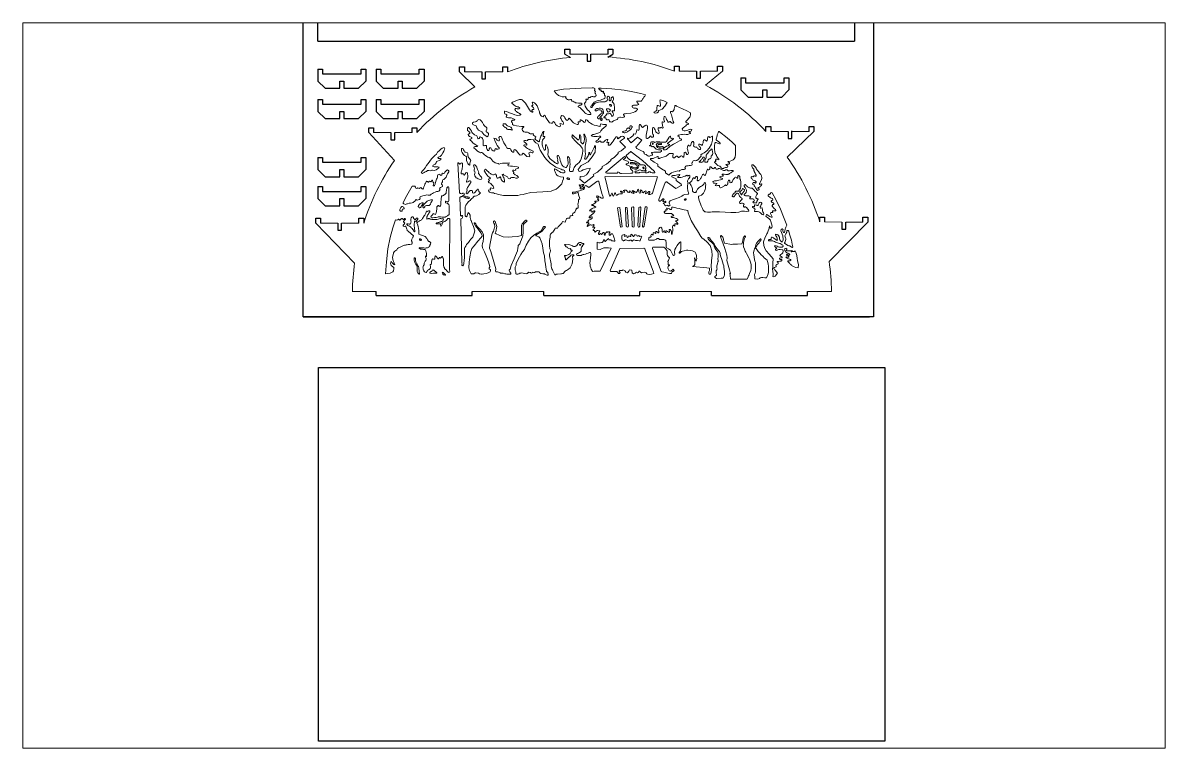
# Paper-space layout 'Sheet2' of a CAD drawing. Header units: millimetres. Extents: x 40 to 364, y 26 to 231.
# The model-space entities are those that its viewports show. They can reach past a viewport. Long polylines and large blocks are cut down to what shows.
import ezdxf

# ---------------------------------------------------------------- set-up
doc = ezdxf.new("R2010")
doc.units = ezdxf.units.MM
picture_1 = doc.add_image_def('image1.jpg', size_in_pixel=(1299, 856))

msp = doc.modelspace()

# ---------------------------------------------------------------- linework, layer by layer
for p, q in [((15.3, 286.8), (15.3, 346.8)), ((574.4, 346.8), (574.4, 286.8)), ((15.3, 286.8), (574.4, 286.8)), ((272.7, 278.5), (277.7, 278.5)), ((272.7, 273.5), (272.7, 278.5)), ((277.7, 278.5), (277.7, 273.5)), ((317.7, 278.5), (322.7, 278.5)), ((317.7, 273.5), (317.7, 278.5)), ((322.7, 278.5), (322.7, 273.5)), ((295.7, 273.5), (295.7, 266)), ((295.7, 266), (299.7, 266)), ((299.7, 266), (299.7, 273.5)), ((317.3, 270.4), (322.7, 273.5)), ((15.3, 257.9), (20.3, 257.9)), ((15.3, 257.9), (15.3, 245.4, 5)), ((20.3, 257.9), (20.3, 252.9)), ((20.3, 252.9), (60.3, 252.9)), ((60.3, 252.9), (60.3, 257.9)), ((60.3, 257.9), (65.3, 257.9)), ((65.3, 257.9), (65.3, 245.4)), ((76, 257.9), (81, 257.9)), ((76, 257.9), (76, 245.4, 5)), ((81, 257.9), (81, 252.9)), ((81, 252.9), (121, 252.9)), ((121, 252.9), (121, 257.9)), ((121, 257.9), (126, 257.9)), ((126, 257.9), (126, 245.4)), ((163, 260.1), (168, 260.1)), ((163, 255.1), (163, 260.1)), ((168, 260.1), (168, 255.1)), ((186, 255.1), (186, 247.6)), ((190, 247.6), (190, 255.1)), ((208, 260.1), (213, 260.1)), ((208, 255.1), (208, 260.1)), ((213, 260.1), (213, 255.1)), ((386.7, 260.7), (391.7, 260.7)), ((386.7, 255.7), (386.7, 260.7)), ((391.7, 260.7), (391.7, 255.7)), ((409.7, 255.7), (409.7, 248.2)), ((413.7, 248.2), (413.7, 255.7)), ((431.7, 260.7), (436.7, 260.7)), ((431.7, 255.7), (431.7, 260.7)), ((436.7, 260.7), (436.7, 255.7)), ((15.3, 245.4, 5), (22.8, 237.9, 5)), ((38.3, 237.9, 5), (38.3, 245.4, 5)), ((38.3, 245.4, 5), (42.3, 245.4, 5)), ((42.3, 245.4, 5), (42.3, 237.9, 5)), ((57.8, 237.9, 5), (65.3, 245.4)), ((76, 245.4, 5), (83.5, 237.9, 5)), ((99, 237.9, 5), (99, 245.4, 5)), ((99, 245.4, 5), (103, 245.4, 5)), ((103, 245.4, 5), (103, 237.9, 5)), ((118.5, 237.9, 5), (126, 245.4)), ((186, 247.6), (190, 247.6)), ((409.7, 248.2), (413.7, 248.2)), ((455.9, 248.6), (460.9, 248.6)), ((455.9, 248.6), (455.9, 236.1, 5)), ((460.9, 248.6), (460.9, 243.6)), ((460.9, 243.6), (500.9, 243.6)), ((500.9, 243.6), (500.9, 248.6)), ((500.9, 248.6), (505.9, 248.6)), ((505.9, 248.6), (505.9, 236.1)), ((15.3, 226.3), (20.3, 226.3)), ((15.3, 226.3), (15.3, 213.8, 5)), ((20.3, 226.3), (20.3, 221.3)), ((22.8, 237.9, 5), (38.3, 237.9, 5)), ((42.3, 237.9, 5), (57.8, 237.9, 5)), ((60.3, 221.3), (60.3, 226.3)), ((60.3, 226.3), (65.3, 226.3)), ((65.3, 226.3), (65.3, 213.8)), ((76, 226.3), (81, 226.3)), ((76, 226.3), (76, 213.8, 5)), ((81, 226.3), (81, 221.3)), ((83.5, 237.9, 5), (99, 237.9, 5)), ((103, 237.9, 5), (118.5, 237.9, 5)), ((121, 221.3), (121, 226.3)), ((121, 226.3), (126, 226.3)), ((126, 226.3), (126, 213.8)), ((455.9, 236.1, 5), (463.4, 228.6, 5)), ((463.4, 228.6, 5), (478.9, 228.6, 5)), ((478.9, 228.6, 5), (478.9, 236.1, 5)), ((478.9, 236.1, 5), (482.9, 236.1, 5)), ((482.9, 236.1, 5), (482.9, 228.6, 5)), ((482.9, 228.6, 5), (498.4, 228.6, 5)), ((498.4, 228.6, 5), (505.9, 236.1)), ((20.3, 221.3), (60.3, 221.3)), ((81, 221.3), (121, 221.3)), ((15.3, 213.8, 5), (22.8, 206.3, 5)), ((22.8, 206.3, 5), (38.3, 206.3, 5)), ((38.3, 206.3, 5), (38.3, 213.8, 5)), ((38.3, 213.8, 5), (42.3, 213.8, 5)), ((42.3, 213.8, 5), (42.3, 206.3, 5)), ((42.3, 206.3, 5), (57.8, 206.3, 5)), ((57.8, 206.3, 5), (65.3, 213.8)), ((76, 213.8, 5), (83.5, 206.3, 5)), ((83.5, 206.3, 5), (99, 206.3, 5)), ((99, 206.3, 5), (99, 213.8, 5)), ((99, 213.8, 5), (103, 213.8, 5)), ((103, 213.8, 5), (103, 206.3, 5)), ((103, 206.3, 5), (118.5, 206.3, 5)), ((118.5, 206.3, 5), (126, 213.8)), ((68.4, 196.8), (73.4, 196.8)), ((68.4, 191.8), (68.4, 196.8)), ((73.4, 196.8), (73.4, 191.8)), ((91.4, 191.8), (91.4, 184.3)), ((95.4, 184.3), (95.4, 191.8)), ((113.4, 196.8), (118.4, 196.8)), ((113.4, 191.8), (113.4, 196.8)), ((118.4, 196.8), (118.4, 191.8)), ((482, 198), (487, 198)), ((482, 193), (482, 198)), ((487, 198), (487, 193)), ((505, 193), (505, 185.5)), ((509, 185.5), (509, 193.4)), ((527, 198), (532, 198)), ((527, 193), (527, 198)), ((532, 198), (532, 193)), ((91.4, 184.3), (95.4, 184.3)), ((505, 185.5), (509, 185.5)), ((15.3, 165.8), (20.3, 165.8)), ((15.3, 165.8), (15.3, 153.3, 5)), ((20.3, 165.8), (20.3, 160.8)), ((20.3, 160.8), (60.3, 160.8)), ((60.3, 160.8), (60.3, 165.8)), ((60.3, 165.8), (65.3, 165.8)), ((65.3, 165.8), (65.3, 153.3)), ((15.3, 153.3, 5), (22.8, 145.8, 5)), ((22.8, 145.8, 5), (38.3, 145.8, 5)), ((38.3, 145.8, 5), (38.3, 153.3, 5)), ((38.3, 153.3, 5), (42.3, 153.3, 5)), ((42.3, 153.3, 5), (42.3, 145.8, 5)), ((42.3, 145.8, 5), (57.8, 145.8, 5)), ((57.8, 145.8, 5), (65.3, 153.3)), ((15.3, 135.5), (20.3, 135.5)), ((15.3, 135.5), (15.3, 123, 5)), ((20.3, 135.5), (20.3, 130.5)), ((60.3, 130.5), (60.3, 135.5)), ((60.3, 135.5), (65.3, 135.5)), ((65.3, 135.5), (65.3, 123)), ((15.3, 123, 5), (22.8, 115.5, 5)), ((20.3, 130.5), (60.3, 130.5)), ((38.3, 115.5, 5), (38.3, 123, 5)), ((38.3, 123, 5), (42.3, 123, 5)), ((42.3, 123, 5), (42.3, 115.5, 5)), ((57.8, 115.5, 5), (65.3, 123)), ((22.8, 115.5, 5), (38.3, 115.5, 5)), ((42.3, 115.5, 5), (57.8, 115.5, 5)), ((13.1, 97.6), (13.1, 102.6)), ((13.1, 102.6), (18.1, 102.6)), ((18.1, 102.6), (18.1, 97.6)), ((36.1, 97.6), (36.1, 90.1)), ((40.1, 90.1), (40.1, 97.6)), ((58.1, 97.6), (58.1, 102.6)), ((58.1, 102.6), (63.1, 102.6)), ((63.1, 102.6), (63.1, 97.6)), ((538.1, 103.7), (543.1, 103.7)), ((538.1, 98.7), (538.1, 103.7)), ((543.1, 103.7), (543.1, 98.7)), ((547.7, 57.7), (588.1, 98.6)), ((561.1, 98.6), (561.1, 91.1)), ((565.1, 91.1), (565.1, 98.6)), ((583.1, 103.7), (588.1, 103.7)), ((583.1, 98.6), (583.1, 103.7)), ((588.1, 103.7), (588.1, 98.6)), ((36.1, 90.1), (40.1, 90.1)), ((561.1, 91.1), (565.1, 91.1)), ((76.2, 22.3), (76.2, 26.3)), ((176.2, 22.3), (176.2, 26.3)), ((250.8, 22.3), (250.8, 26.3)), ((350.8, 22.3), (350.8, 26.3)), ((425.3, 22.3), (425.3, 26.3)), ((525.3, 22.3), (525.3, 26.3)), ((76.2, 22.3), (176.2, 22.3)), ((250.8, 22.3), (350.8, 22.3)), ((425.3, 22.3), (525.3, 22.3)), ((0, 0), (590, 0))]:
    msp.add_line(p, q)
at = {"lineweight": 5}
for p, q in [((51.2, 26.3), (76.2, 26.3)), ((176.2, 26.3), (250.8, 26.3)), ((350.8, 26.3), (425.3, 26.3)), ((525.3, 26.3), (550.3, 26.3))]:
    msp.add_line(p, q, dxfattribs=at)
msp.add_lwpolyline([(0, 0), (0, 420), (594, 420), (594, 0)], close=True)
for points in [[(278.3, 270), (272.7, 273.5)], [(277.7, 273.5), (295.7, 273.5)], [(299.7, 273.5), (317.7, 273.5)], [(178.8, 239.2), (163, 255.1)], [(168, 255.1), (186, 255.1)], [(190, 255.1), (208, 255.1)], [(391.7, 255.7), (409.7, 255.7)], [(413.7, 255.7), (431.7, 255.7)], [(436.7, 255.7), (436.7, 255.7), (419, 241.2)], [(261.3, 235.3), (263.4, 232.5), (265.9, 230.5), (268, 229.6), (269.9, 229.1), (272, 228.9), (272.9, 229.3), (274, 228.9), (273.3, 228.2), (273.3, 228.2), (274.2, 226.9), (275.3, 226.2), (276.2, 225.9), (277.5, 225.9), (278.3, 226.1), (279.6, 226), (279.6, 226), (279.5, 225.3), (279, 224.8), (279, 224.8), (279.9, 224.3), (280.9, 224.3), (281.8, 223.9), (283, 223.3), (283.8, 222.8), (284.8, 222.7), (286.7, 222.4), (288.6, 222.3), (289.7, 222.3), (290.6, 221.8), (290, 221.1), (289.2, 220.4), (288.1, 220.1), (287, 219.7), (286.4, 219.2), (286.5, 218.7), (287.9, 217.9), (288.5, 217.7), (289, 217.2), (290.1, 215.7), (291.5, 214.4), (292.5, 213.6), (293.5, 212.4), (294.4, 211.6), (295.7, 210.9), (297.3, 210.6), (299, 210.4), (299.5, 210.7), (299.8, 211.2), (299.4, 212.3), (297.4, 214.3), (296, 215.5), (294.8, 217.5), (293.9, 219.4), (293.2, 222.1), (293.6, 223.2), (294.6, 223.8), (294.9, 225.6), (294.5, 226.5), (295.4, 226.6), (296.3, 226.2), (296.9, 227), (296.9, 227.7), (297.3, 228.5), (297.9, 228.3), (298.2, 228.1), (298.8, 228.1), (299.5, 228.8), (300.6, 229.2), (301.8, 229.3), (302.5, 228.9), (303.7, 229), (304, 229.3), (304.1, 229.7), (304.5, 229.8), (305.1, 229.9), (305.3, 230.8), (305, 231.4), (304.4, 232.4), (303.9, 233.2), (304, 233.9), (304.3, 234.3), (304.4, 234.6), (303.9, 235.1), (303.5, 235.2), (303.3, 235.6), (303.3, 235.9), (303.5, 236.3), (303.9, 236.4), (303.9, 237), (303.7, 237.5), (303.1, 238), (302.4, 238.3), (301, 238.4), (289.7, 238), (277.7, 237.4), (271.1, 236.8), (261.3, 235.3)], [(300.6, 217.7), (300, 217.9), (299.7, 218.3), (299.6, 218.7), (299.8, 219.2), (300.2, 219.7), (300.6, 220.2), (301.1, 220.7), (301.7, 221.6), (302.3, 222.5), (303.1, 223.3), (303.9, 223.9), (305.1, 224.4), (306.3, 224.8), (307.7, 225.2), (309.8, 225.5), (311, 226.1), (312.1, 226.5), (313.3, 227), (314.2, 227.7), (314.5, 228.8), (314.7, 229.6), (314.7, 230), (314.4, 230.2), (314.1, 230.4), (313.8, 230.8), (313.9, 232.1), (313.8, 232.6), (313.4, 232.7), (313.2, 232.7), (312.8, 232.8), (312.6, 233), (312.6, 233.4), (313, 233.9), (313, 234.5), (312.5, 234.7), (312, 234.5), (311.6, 234.5), (311.2, 234.4), (310.8, 234.6), (310.5, 234.9), (310.5, 235.4), (310.6, 235.8), (310.2, 236.2), (309.8, 236.1), (309.4, 236), (309, 236), (308.5, 236.5), (308.2, 236.9), (307.8, 237.2), (307.9, 237.8), (308, 238.1), (308.9, 238.1), (310.4, 237.9), (321.4, 237.3), (334.5, 235.8), (343.4, 234.3), (351.8, 232.4), (356.5, 231), (356.3, 230.3), (355.9, 229.6), (355.5, 229.4), (354.9, 228.6), (354.2, 227.3), (353.6, 226.4), (352.8, 225.2), (352, 224.6), (350.7, 224.3), (349, 224.3), (348, 224.3), (347.4, 224), (347.4, 223.6), (348, 223.1), (348.6, 222.4), (349.1, 221.8), (349.4, 221.2), (349.5, 220.9), (348.7, 220.5), (347.8, 220.1), (346, 220.1), (344.1, 220.4), (343.3, 220), (342.7, 219.1), (342.7, 218.6), (343.1, 218), (343.6, 217.6), (344.5, 217.3), (345.5, 217.1), (346.5, 217), (347.6, 216.6), (348.1, 216.3), (348.2, 215.9), (348.1, 215.5), (347.7, 215), (347.2, 214.5), (345.3, 213.2), (343.8, 212.8), (341.3, 212.1), (337.1, 211.7), (335.5, 211.4), (334.4, 211.3), (333.8, 210.8), (333.8, 210.3), (334.3, 209.5), (334.6, 208.9), (334.8, 208.3), (334, 207.9), (332.5, 207.5), (330.7, 207.7), (329.7, 207.7), (328.2, 207.1), (327.9, 206.9), (327.6, 206.4), (327.3, 205.8), (326.9, 205.3), (326.1, 204.9), (325, 204.8), (323.8, 204.3), (323.3, 203.8), (322, 203), (321.4, 202.7), (320.5, 202.9), (320, 202.8), (319.3, 203), (319, 203.3), (319.1, 204), (318.9, 204.5), (318.4, 204.9), (317.7, 205.2), (317.1, 205.1), (316.4, 205), (315.8, 205.2), (315.6, 205.3), (315.6, 205.9), (315.4, 206.7), (314.9, 207), (314.1, 207.1), (313.7, 207.2), (313.3, 207.6), (313.4, 208), (314.5, 208.7), (315.2, 209.6), (315.8, 210.5), (316.1, 211.1), (316.9, 211.1), (318.1, 211.4), (319.3, 211.8), (319.9, 211.7), (320.7, 210.6), (321.2, 209.3), (321.6, 208.8), (322.3, 208.9), (322.8, 209.6), (323.1, 210.8), (323, 211.6), (322.4, 212.5), (322, 213.6), (322, 214.2), (323.6, 214.3), (324.2, 214.5), (324.3, 214.9), (324.2, 216.4), (324.3, 218.3), (324, 220.1), (323.8, 221.4), (322.8, 222.7), (322.3, 223.5), (322, 223.9), (322.7, 224.8), (323, 225.4), (323.2, 226.3), (323.3, 227.2), (323.2, 228), (323, 228.5), (322.6, 228.8), (322.1, 228.8), (321.9, 228.5), (321.6, 228.3), (321.1, 228.1), (320.7, 227.9), (320.7, 227.5), (320.8, 227), (320.8, 226.4), (320.7, 225.7), (320.4, 225.3), (319.9, 224.8), (319.4, 224.8), (319, 225.1), (318.8, 225.4), (318.7, 226), (318.8, 226.7), (319, 227.5), (319.1, 228.4), (318.7, 229.3), (317.8, 229.7), (317.2, 229.2), (316.8, 228.6), (316.7, 227.7), (316.8, 227), (316.9, 226), (316.8, 225.2), (316.3, 224.9), (315.7, 224.5), (315.3, 224.2), (314.6, 223.9), (313.4, 223.9), (309.6, 223.8), (307.5, 223.5), (304.8, 222.7), (303.8, 222.1), (303.1, 221.4), (302.1, 220), (301.5, 219.3), (301.1, 218.5), (301, 218.3), (300.9, 218), (300.6, 217.7)], [(252.3, 173.7), (251.9, 173.3), (251.5, 173.4), (251, 173.8), (250.4, 175.1), (249.8, 176.6), (249.4, 177.8), (249.1, 179), (249.1, 180.5), (249.1, 182.3), (249.4, 183.7), (250.1, 184.8), (251.1, 185.8), (251.5, 186.4), (251.6, 186.9), (251.7, 187.4), (251.4, 187.8), (250.4, 187.6), (250, 188), (250, 188.8), (250.1, 189.5), (250.3, 190.3), (250.5, 191.3), (250.7, 192.2), (250.9, 192.8), (250.6, 192.9), (250.2, 192.7), (249.7, 192.3), (249.2, 191.7), (248.8, 190.7), (248.6, 189.9), (248.2, 189), (247.7, 188), (247.3, 187.1), (246.8, 185.9), (246.4, 184.4), (246.3, 183.6), (246.2, 182.7), (246, 182.4), (245.8, 182.3), (245.4, 182.2), (244.8, 182.5), (244, 183), (243.4, 183.6), (242.4, 184.2), (241.9, 184.7), (241.6, 185), (241.4, 185.3), (241.6, 185.8), (242.1, 186.4), (242.4, 187.1), (242.2, 187.5), (241.2, 188.1), (240.2, 188.6), (239.6, 188.9), (239.6, 189.1), (240, 189.6), (240.1, 190), (239.9, 190.3), (238.9, 190.5), (238.2, 190.4), (237.5, 190.4), (236.5, 190.5), (235.8, 190.7), (234.9, 191.4), (233.6, 192.1), (232.7, 192.3), (231.1, 192.2), (230, 192.4), (229.1, 193.1), (228.5, 193.9), (228.2, 194.7), (228.2, 195.5), (228.9, 196.6), (229.8, 197.7), (229.9, 198.2), (227.6, 198.2), (222.3, 198.8), (219.7, 199.4), (219, 199.6), (218.2, 200), (218, 200.2), (217.9, 200.5), (217.9, 201.1), (218, 201.6), (217.8, 202.1), (217.5, 202.6), (217.1, 203), (216.9, 203.6), (217.2, 204), (217.9, 204.6), (218.5, 204.6), (219.7, 204.7), (220.3, 204.9), (220.5, 205.1), (220.6, 205.5), (218.3, 206.3), (216.8, 207), (216.2, 207.1), (215.4, 207.2), (214, 207.2), (212.7, 207.4), (211.8, 207.8), (211.6, 208.1), (211.4, 208.5), (211.7, 209), (212.3, 209.6), (212.2, 210.3), (211.2, 210.9), (210.2, 211.4), (209.7, 212.1), (209.7, 213.1), (209.8, 213.8), (210.2, 214.1), (211.4, 213.6), (213.4, 212.9), (215.1, 212.2), (218.1, 211.1), (220.4, 210.2), (223.1, 209.6), (224.9, 209.7), (226.2, 210), (226.6, 210.3), (226.7, 210.7), (226, 211.3), (225.3, 211.7), (224.4, 212.3), (223.2, 212.8), (222.6, 213.2), (222.1, 213.6), (221.7, 214.1), (221.3, 214.6), (221, 215), (220.7, 215.5), (220.4, 215.9), (220.7, 216.3), (221.2, 216.7), (221.9, 216.7), (222.9, 216.5), (224, 216.3), (224.8, 216.3), (225.6, 217), (225.4, 217.6), (224.9, 218), (223.9, 218.4), (222.9, 218.7), (221.9, 219), (220.9, 219.5), (219.9, 220.4), (218.9, 221.2), (218, 221.7), (217.4, 222.4), (217.3, 222.6), (217.6, 223), (218.2, 223.4), (219, 223.7), (223.3, 225.4), (225.5, 226.3), (226.9, 226.3), (227.5, 226.2), (228.1, 225.8), (228.9, 225.1), (229.8, 224.2), (231.6, 222.2), (233.8, 218.9), (235.9, 215.4), (236.1, 215), (236.4, 214.4), (236.8, 214.1), (238, 213.3), (238.6, 213), (239.2, 213), (239.4, 213.3), (239.2, 213.9), (238.7, 214.3), (238.3, 214.7), (238.2, 215.2), (238.5, 215.8), (238.8, 215.9), (239.6, 215.8), (240.3, 215.8), (240.4, 216.3), (239.8, 217.9), (239.3, 218.3), (238.9, 218.6), (238.4, 218.9), (238.3, 219.2), (238.2, 219.9), (238.9, 220), (239.3, 220.4), (239.3, 221), (238.8, 222), (238.6, 222.7), (238.9, 223.1), (239.2, 223.3), (239.5, 223.4), (240.2, 223.1), (240.8, 222.7), (242.4, 221.2), (243.7, 219.7), (244.4, 218), (245.2, 215.6), (245.7, 214.5), (246.1, 213.2), (246.3, 212.2), (246.7, 211.3), (247, 210.5), (247.5, 209.6), (248.2, 208.7), (249.1, 208.3), (250, 208.2), (250.7, 209), (250.9, 209.7), (251.3, 209.9), (252.1, 209.4), (252.9, 207.4), (254.1, 205.5), (255.8, 202.8), (256.7, 202), (258.3, 201.4), (259.7, 201.5), (260.1, 203), (260.8, 203.2), (262.2, 202), (263, 200.2), (264.5, 198.8), (266.6, 197.6), (267.7, 198.1), (268, 199.3), (267.4, 200.7), (268.3, 201.2), (269.1, 201), (270.9, 200.3), (271.3, 201.6), (270.7, 202.8), (270.2, 203.4), (269.6, 204.4), (268.6, 206.1), (267.9, 207.1), (268.6, 208.9), (269.3, 209.4), (270.7, 209.3), (271.9, 208.3), (272.7, 207.1), (273.3, 206.1), (273.7, 205.3), (275, 204.3), (275.6, 204.5), (276, 205.3), (276.7, 206.3), (277.2, 206.6), (278.8, 205.1), (279.5, 204.2), (280.2, 203.4), (281.6, 201.9), (283.5, 201), (285.3, 200.2), (286.3, 200.2), (286.7, 201), (286.5, 201.9), (286.3, 202.8), (286.6, 203), (287.3, 203), (287.8, 202.8), (288.3, 202.8), (288.6, 203.2), (288.5, 204.2), (288.7, 204.9), (289.1, 205.1), (290.3, 204.4), (291.9, 203.1), (292.7, 202.3), (293.6, 202.4), (294.2, 203.8), (294.2, 204.8), (294.6, 205.3), (295.8, 204.8), (296.6, 203.9), (297.3, 203), (299.2, 201.6), (301, 200.5), (303.1, 199.5), (305.1, 199), (309.1, 197.9), (309.3, 198.4), (309.5, 199), (309.7, 200), (310.2, 200.7), (311.3, 200.6), (313, 200.3), (315.2, 200.1), (316.1, 199.4), (315.7, 198.7), (314.8, 197.9), (313.6, 197.1), (312.7, 196.3), (311.5, 195.3), (310.7, 194.3), (310.2, 193.4), (309.3, 192.2), (307.9, 191.3), (304.9, 190.3), (302.9, 189.8), (301.6, 189.6), (300.7, 189.2), (300.1, 188.7), (301.1, 188), (302.8, 187.7), (304.1, 187.7), (306.2, 187.8), (308.2, 187.9), (309.4, 188), (310, 187.3), (309.4, 186.6), (308.6, 186.3), (307.7, 185.7), (307.9, 185.3), (307.6, 184.6), (306.5, 183.9), (305.4, 183.3), (304.8, 182.7), (305.2, 181.9), (307.1, 181.7), (308.6, 182.7), (309.6, 182.7), (310.5, 181.7), (313, 181.8), (314.8, 183.9), (316.3, 184.7), (317.2, 184.5), (316.9, 183.2), (316.3, 181.9), (317, 180.9), (317.7, 181.5), (318.1, 181.5), (318.3, 180.9), (318, 180.1), (317.8, 178.9), (318, 178.6), (319.4, 178.7), (320.6, 179.7), (321.7, 181.3), (322.9, 182.9), (324, 184.5), (324.9, 185.9), (325.9, 187.4), (326.7, 187.4), (327.6, 186.7), (327.5, 185.5), (327.8, 185.1), (329.5, 186.4), (330.9, 187.8), (332.6, 188), (333.5, 187.5), (334.7, 186.5), (334.6, 185.9), (333.8, 185.2), (331.5, 184), (329.8, 182.5), (335.6, 176.5), (333.2, 174.5), (331.2, 172.6), (329.1, 171.7), (328.1, 171.2), (328.1, 169.9), (323.9, 165.9), (320.4, 163.8), (320.6, 162.5), (316.1, 159), (311.5, 156.3), (311.5, 155), (306.5, 150.5), (302.2, 148.2), (302.9, 146.6), (293.1, 139.1), (290.4, 141.6), (288.3, 143.4), (288.4, 144.7), (288.5, 145.5), (289, 145.9), (290.4, 145.8), (292.7, 146.3), (295.3, 147.9), (296.3, 149.2), (297.7, 151.1), (298.7, 153.3), (299.1, 154.7), (295.3, 154.1), (291.6, 153), (289.9, 152), (288.1, 151.3), (287, 151.5), (286.3, 153.4), (289.6, 157.6), (292.2, 159), (296.7, 161.4), (301.2, 166.4), (304.2, 171.2), (304.4, 177.5), (304, 177.9), (303.5, 177.8), (303.3, 177.4), (303.3, 176.7), (303.2, 176.2), (302.9, 175.5), (299.4, 168.7), (298.9, 168.6), (298.5, 169), (298.5, 169.5), (298.6, 170.1), (298.7, 170.6), (298.3, 171), (298, 171), (297.6, 170.6), (297.4, 170.1), (296.7, 167.7), (296.2, 166.4), (295.6, 165.5), (295.4, 164.8), (294.8, 164.4), (294.5, 164.1), (293.9, 164.2), (293.4, 164.4), (293.2, 164.7), (293.3, 165.5), (293.6, 166.4), (293.9, 167.6), (294.1, 169.7), (293.9, 171.7), (293.7, 177.6), (294.5, 181.2), (294.8, 182.8), (294.7, 184.7), (294.4, 186.7), (293.4, 189.1), (293, 190), (292.7, 190.1), (292.5, 190), (292.4, 190), (292.4, 189.7), (292.5, 189.4), (292.6, 189), (292.7, 188.5), (292.8, 187.9), (292.9, 184.9), (292.6, 182.8), (292.3, 181.4), (291.8, 180.5), (291.4, 179.9), (291.1, 180), (290.8, 180.1), (290.5, 180.4), (289.2, 181.8), (289.4, 183.9), (289.4, 185.4), (289.4, 186.8), (289.2, 187.9), (288.6, 189.3), (288.2, 189.4), (287.9, 189.2), (287.9, 186.9), (287.8, 186), (287.6, 185.1), (287.3, 184.7), (287.1, 184.4), (286.7, 184.1), (286.1, 184.1), (281, 189.2), (280.4, 189.3), (280.1, 189.2), (280.1, 188.9), (280.2, 188.4), (280.1, 187.8), (280, 187.2), (280.3, 186.5), (280.5, 186.2), (283.6, 182.8), (285.5, 181.2), (288.9, 177.9), (290.6, 175.4), (291.3, 174.1), (291.4, 173.2), (291.3, 171.9), (291.1, 170.5), (290.8, 169.6), (289.5, 164.5), (289, 162.5), (288.2, 161.5), (287.5, 160.7), (287.1, 160.1), (286.2, 159.4), (285, 158.4), (284.4, 158), (283.1, 156.4), (282.4, 155.3), (281.9, 154.4), (281.6, 153.7), (281.5, 152.8), (281.4, 152.2), (281.3, 151.8), (281, 151.5), (280.6, 151.4), (280.2, 151.2), (279.8, 151.2), (279.1, 151.2), (278.3, 151.1), (278, 151.2), (277.5, 151.5), (277.4, 151.8), (277.3, 152), (277.4, 152.5), (277.8, 156.9), (278, 159), (277.8, 160.9), (277.9, 162.5), (277.9, 163.6), (277.4, 165), (276.9, 165.8), (276.4, 166.5), (275.9, 166.7), (275.7, 166.6), (275.5, 166.2), (275.8, 162.8), (276.2, 161), (276.1, 160.1), (275.9, 158.8), (275.4, 157.6), (274.8, 156.3), (274.3, 155.5), (273.9, 155.3), (273.2, 155.5), (272.4, 155.8), (271.6, 156.1), (270.6, 156.8), (270, 157.4), (269.6, 158), (269.1, 159), (268.5, 161), (267.8, 162.7), (267.2, 164.7), (266.9, 165.9), (265.9, 167.8), (265.5, 168), (265.1, 167.9), (264.6, 167.2), (264.7, 166.3), (265.1, 163.8), (265, 162.9), (265.1, 162.1), (265.4, 161.4), (265.6, 160.8), (265.7, 160.3), (265.5, 159.8), (265.3, 159.3), (264.9, 159.2), (264.4, 159.4), (263.8, 159.7), (262.9, 160.2), (261.9, 160.7), (261.1, 161.5), (259.3, 162.7), (257, 164.9), (256, 166.4), (255.2, 167.5), (255, 168.8), (255.3, 171.5), (255.1, 173.7), (255, 175.4), (254.5, 176.4), (253.9, 178.1), (253.1, 179.3), (252.5, 179.1), (252.3, 178.6), (252.3, 177.6), (252.4, 175.9), (252.3, 173.7)], [(310.7, 204.2), (310.4, 204.4), (310.2, 204.6), (310.1, 205.2), (310, 205.6), (309.6, 205.8), (309.2, 206), (308.5, 206), (307.8, 206.1), (307.2, 206.4), (306.9, 206.6), (306.6, 207), (306.6, 207.4), (306.6, 207.8), (307, 208.4), (307.6, 208.9), (308.4, 209.6), (309.3, 210.5), (310, 211.1), (310.6, 211.7), (311.2, 212.4), (311.3, 212.8), (311.3, 213.2), (310.8, 213.9), (310.5, 214.4), (309.9, 214.9), (309.2, 215.3), (308.2, 215.5), (307.3, 215.5), (306.5, 215.2), (305.5, 214.4), (305, 214.4), (304.3, 214.4), (304, 215.2), (304.2, 215.7), (305, 216.2), (305.9, 216.7), (307.1, 216.9), (308.4, 217.1), (309.8, 217.1), (310.5, 216.9), (311.3, 216.4), (312.1, 215.6), (312.6, 214.5), (312.9, 213.5), (312.9, 212.5), (312.7, 211.8), (312.3, 211.1), (311.9, 210.4), (311.4, 209.9), (310.8, 209.2), (309.9, 208.5), (309.4, 208), (308.9, 207.6), (308.9, 207.6), (308.9, 207.2), (309.6, 207.1), (310.4, 207.2), (310.7, 206.9), (311, 206.6), (311.2, 206.4), (311.5, 206.1), (311.6, 205.9), (311.6, 205.4), (311.4, 205), (311.2, 204.7), (310.8, 204.1)], [(318.4, 213.2), (317.8, 213.1), (317.1, 213.6), (316.8, 214.2), (316.3, 214.8), (316.1, 215.4), (315.9, 215.8), (315.8, 216.2), (316, 216.5), (316.6, 216.6), (317.5, 216.6), (318.4, 216.3), (319.1, 216), (319.5, 215.6), (319.9, 215.3), (320, 214.9), (319.8, 214.5), (319.6, 214.2), (319.3, 213.8), (318.4, 213.2)], [(319.4, 220.9), (319.2, 220.8), (319.2, 220.5), (319.4, 220.1), (319.5, 219.8), (319.8, 219.4), (320.2, 219.1), (320.6, 219.1), (320.9, 219.2), (321, 219.4), (321, 219.7), (321, 220.1), (320.9, 220.3), (320.7, 220.5), (320.4, 220.9), (319.9, 221.1), (319.4, 220.9)], [(348.1, 186.9), (341.7, 181.1), (337.7, 185.1), (337.7, 185.8), (338.1, 186), (339.2, 185.7), (340.7, 186.1), (343.5, 188.5), (344, 189.5), (344.2, 190.5), (346.2, 190.2), (347, 191.4), (347.1, 192.7), (347.4, 194.1), (347.8, 194.5), (348.9, 194.2), (349.6, 194.3), (350, 195), (349.9, 196.2), (349.9, 197.5), (350, 198.6), (350.3, 199.8), (350.7, 200.1), (351.1, 200.1), (351.7, 199.5), (352.2, 198.9), (352.6, 197.7), (353.1, 197.3), (353.4, 197.1), (354.1, 197.4), (355, 198.2), (356.1, 199), (356.8, 199.4), (357.5, 199.5), (358.3, 199.1), (358.6, 198.3), (358.8, 197.5), (358.5, 195.8), (358.3, 194.1), (358, 192.5), (357.5, 190.9), (357.2, 189), (357.2, 187.6), (357.3, 186.5), (357.4, 185.8), (357.8, 185.6), (358.7, 185.7), (360.3, 186.6), (361.6, 188.1), (362, 188.5), (362.6, 187.2), (362.9, 186.9), (363.6, 186.8), (364.2, 186.9), (364.8, 187.6), (364.8, 188.9), (364.1, 190.2), (364, 191.2), (364, 192.7), (363.9, 194.3), (363.9, 195.5), (364.3, 196.6), (364.6, 196.9), (365, 196.9), (365.7, 196.5), (366.1, 195.8), (366.6, 194.6), (367, 193.2), (367.4, 192.4), (368.2, 191.7), (369.1, 191), (370.3, 190.4), (370.6, 190.7), (370.7, 191.6), (370.4, 193.4), (370, 194), (369.9, 194.8), (369.8, 195.7), (369.9, 196.5), (370.3, 196.9), (370.8, 196.7), (371.6, 196.2), (372.4, 197), (372.6, 197.2), (373, 196.9), (373.5, 196.5), (374.3, 196.4), (374.8, 196.7), (375, 197), (374.8, 197.9), (374.4, 198.8), (374.2, 199.7), (374, 200.8), (373.8, 201.7), (373.9, 202.3), (374.1, 202.8), (374.4, 202.9), (375.3, 202.7), (375.8, 202.5), (376.2, 202.8), (376.5, 203.3), (375.8, 205.3), (375.6, 206.2), (375.6, 207), (375.9, 207.8), (376.1, 208.3), (376.5, 208.6), (376.8, 208.6), (377.3, 208.2), (377.7, 207.4), (378, 206.7), (378.6, 205.4), (379.4, 204.1), (379.9, 202.9), (380.2, 202.5), (380.9, 202.5), (381.3, 203), (381.9, 203.3), (382.1, 203.3), (382.7, 202.9), (383.4, 202.1), (384.2, 201.6), (385.1, 201.5), (385.8, 201.5), (386.1, 202.2), (385.5, 203.4), (385.1, 204.6), (384.6, 206), (384.3, 207.6), (384, 208.9), (383.5, 210.3), (383, 211.6), (382.6, 212.6), (382.5, 213.4), (382.7, 213.7), (383.2, 213.8), (384, 213.7), (384.7, 213.4), (385.2, 213.7), (386.5, 215.9), (386.6, 216.6), (386.9, 217.7), (387.1, 218.7), (387.3, 219.7), (387.5, 220), (388, 219.8), (388.8, 219.3), (395.1, 216.6), (399.5, 214.5), (403.4, 212.3), (403.5, 211.9), (403.5, 211.1), (403.3, 210.1), (403.2, 208.9), (402.7, 207.9), (401.7, 206.9), (400.2, 204.9), (399.4, 204.1), (398.6, 203.1), (398.5, 202.4), (399.5, 201.9), (400.8, 201.6), (401.4, 201.3), (401.3, 200.8), (400.6, 200.2), (399.4, 199.7), (398.5, 198.8), (397.5, 198), (395.7, 196.8), (394.8, 195.8), (395, 194.5), (395.6, 193.8), (396.7, 193.6), (397.8, 193.6), (399.5, 193.8), (400.8, 194.4), (401.9, 195), (403.7, 195.2), (404.8, 195.1), (404.5, 193.6), (403.8, 193.2), (403, 193), (402.2, 192.8), (401.7, 192.4), (401.7, 192.4), (402.8, 191.8), (403.3, 191.5), (403.4, 190.9), (402.8, 190.7), (400.5, 189.9), (399, 189.9), (396.8, 190), (395, 189.9), (394, 189.9), (392.5, 189.3), (391.5, 189.2), (390.5, 188.9), (390.4, 188.4), (390.6, 188), (391.4, 187.6), (391.9, 187.3), (392, 186.9), (391.8, 186.3), (391.9, 185.5), (393, 185.1), (393.5, 185.1), (393.5, 185.1), (393.9, 184.6), (394, 184.3), (393.9, 184), (393.4, 183.6), (392.1, 183.2), (387.3, 180.3), (385.7, 179.8), (382.4, 177.5), (380.9, 176.2), (379.8, 175.6), (379.1, 174.8), (378.6, 174.2), (377.5, 173.8), (377, 173.7), (376.3, 173.6), (375.3, 173.6), (375.3, 173.6), (375.1, 174.4), (375.4, 175.2), (376.4, 176.1), (377, 176.6), (378.3, 177.5), (380.1, 178.1), (381.2, 178.9), (381.8, 179.2), (380, 179.9), (379.6, 180), (379.6, 180), (379.5, 180.5), (379.5, 180.5), (380.2, 181), (385.7, 185.1), (385.8, 185.7), (384.8, 185.8), (384, 185.7), (383.5, 185.7), (383.1, 185.8), (382.6, 187.8), (382.1, 188), (381.6, 187.7), (381.4, 187.1), (378.4, 182.6), (377.4, 181.9), (376.6, 181.8), (375.5, 181.8), (374.9, 181.8), (373.8, 181.8), (372.6, 181.9), (371.4, 182), (370.1, 182.1), (369.1, 182.1), (367.8, 182), (366.9, 181.6), (366.3, 181.4), (365.4, 182), (364.7, 182.2), (364, 182.2), (362.9, 182.2), (362.3, 181.7), (362, 181.1), (361.9, 180.4), (361.9, 179.5), (362, 178.9), (362, 178.9), (360.9, 178.3), (360.8, 178), (361.3, 177.9), (362.5, 177.8), (362.5, 177.8)], [(372, 225.8), (375.7, 224.7), (379.3, 223.2), (376.8, 219.4), (373.8, 216), (370.4, 214.7), (369.8, 214), (370.1, 213.4), (368.9, 212.4), (366.7, 211.8), (365.8, 212.3), (365.4, 213), (367.3, 214), (368.4, 215), (368.4, 216.3), (368.5, 217.5), (368.6, 219.2), (368.9, 220), (369.8, 220), (371.3, 219.1), (372.1, 219.3), (372.2, 220.4), (371.7, 223.3), (371.6, 224.7), (371.9, 225.4), (372, 225.8)], [(177.5, 202.4), (176.4, 202), (176.3, 201.3), (176.8, 200.2), (178.2, 199.4), (180.3, 198.6), (180.3, 198.6), (181, 196.8), (181.6, 195.5), (182.7, 194.4), (184.8, 193.3), (186.2, 192.4), (187, 191.2), (188.1, 189.9), (191.6, 187.2), (192.6, 188.3), (193.1, 189.7), (192.9, 190.7), (192.2, 191.3), (191.3, 192), (190.8, 192.6), (190.8, 193.7), (191.2, 195.2), (191.2, 196.6), (190.7, 197.5), (189.1, 198.5), (188.5, 199.2), (187.7, 200.2), (186.8, 202.2), (185.9, 203.7), (185.1, 204.4), (184.3, 204.9), (182.9, 205.4), (182.9, 205.4), (181.7, 204.8), (181.1, 204), (180.3, 203.3), (179.5, 202.9), (177.5, 202.4)], [(95, 162.7), (68.4, 191.8)], [(73.4, 191.8), (91.4, 191.8)], [(95.4, 191.8), (113.4, 191.8)], [(194.8, 131.7), (193.4, 132), (193.2, 131.6), (193, 131), (193.3, 130.3), (194.2, 129.6), (194.9, 129.3), (196.1, 129), (196.7, 129.1), (198.2, 129), (199.4, 128.3), (201.5, 127.8), (203.4, 127.2), (205.1, 126.8), (208.8, 126.4), (211.7, 126.3), (214.8, 126.2), (219.1, 126.1), (223.6, 126.1), (225.9, 126.8), (229.2, 127.2), (232.7, 128.3), (235.6, 128.9), (237.3, 129.4), (249.5, 129.9), (254.4, 130.5), (258.2, 130.9), (260.6, 131.7), (263.4, 133), (265.2, 134.3), (266.8, 135.6), (269.6, 138.4), (270.3, 141.2), (271.1, 143.5), (271.3, 145.2), (267.9, 145.7), (266.2, 146.2), (265.1, 146.8), (264.4, 147.3), (263.5, 148.3), (262.9, 149.7), (262.4, 151), (261.9, 152.3), (261.7, 153.7), (262.3, 153.9), (263.6, 153.3), (264.5, 152.7), (265.6, 151.9), (266.9, 151.1), (268.5, 150.2), (270.1, 149.8), (271.3, 149.7), (271.8, 149.8), (272.6, 150.2), (272.7, 151.3), (272.1, 152.1), (270.8, 152.8), (269.8, 153.1), (268.6, 153.6), (263.1, 155.7), (259.2, 158.4), (257.8, 159.7), (253.7, 163.3), (251.8, 165.9), (247, 173.3), (245.9, 176.2), (245.2, 178.2), (244.9, 179.8), (242.5, 181), (240.8, 182.5), (240, 184.1), (237.1, 184.5), (235.9, 184.5), (234.5, 184.5), (233.7, 183.5), (233.7, 183.5), (232.5, 183), (232, 183.5), (230.6, 183.6), (230, 183.3), (229.7, 183), (230.2, 182.2), (231.6, 181.2), (232.4, 180.4), (233.1, 179.7), (233, 179.1), (232.5, 178.8), (231.3, 179), (230.4, 179), (229.8, 178.7), (230, 178), (231.4, 177.3), (232.7, 176), (233.8, 175.2), (235, 174.4), (236.1, 173.8), (236.8, 173.6), (238.3, 173.1), (239.5, 172.5), (239.6, 171.6), (239.4, 170.8), (238.5, 170.6), (237, 171.3), (236.3, 171.3), (235.3, 170.9), (234.9, 170.2), (236.1, 167.1), (235.6, 166.4), (233, 167), (231.6, 168.1), (230.1, 169.6), (229, 170.2), (228.2, 169.4), (228.2, 168.6), (228.2, 168.6), (226.1, 168.3), (224.8, 169.5), (223.4, 171.2), (222.5, 172.4), (221.6, 173.5), (220.6, 174.1), (219.3, 173.5), (219.3, 171.5), (218.4, 171.2), (217.4, 172.2), (216.4, 173.9), (215.6, 175.3), (214.1, 175.3), (213.2, 175.1), (212, 175.8), (211, 177.8), (209.2, 181), (208.5, 182.9), (207.8, 184.2), (207.1, 186.1), (206.1, 187.5), (204.8, 187.7), (203.7, 186.5), (204, 185.3), (204.4, 184.3), (204.1, 183.1), (203.4, 183), (202.2, 183.9), (201.2, 185.1), (200.4, 185.5), (198.6, 186), (199.2, 184.5), (199.5, 183), (201, 180.7), (201.5, 179.7), (202.1, 178.2), (203.4, 176.7), (204.1, 175.8), (204.3, 174.9), (202.9, 174.3), (201.4, 174.6), (200.7, 175), (200, 174.7), (199.7, 173.6), (199.7, 172.8), (199, 172.5), (197.8, 172.8), (196.7, 173.7), (196, 175.1), (195.4, 176), (194.6, 176), (193.9, 174.7), (193.6, 173.7), (193.3, 173), (192.4, 173.2), (191.5, 174.2), (191.1, 175.8), (191.1, 177.5), (190.9, 178.3), (189.4, 178.2), (189.4, 178.2), (188.6, 178.1), (187.6, 178.7), (187.5, 179.7), (187.5, 181.8), (187.5, 183.9), (186.8, 185.4), (186.2, 186.6), (184.4, 187.2), (183.2, 185.4), (183.2, 185.4), (182.4, 185.2), (181.8, 185.6), (181.7, 186.4), (181.3, 187.5), (180.9, 188.2), (180.1, 188.7), (178.6, 189.3), (177.4, 190.3), (176.5, 191.2), (175.6, 192.2), (175.3, 193.3), (174.8, 194.2), (174.3, 195.1), (173.2, 196.1), (172.5, 196.9), (171.7, 197), (171.3, 196), (171.3, 195.2), (171.3, 194.6), (171.3, 194), (172.1, 193.2), (172.8, 192.6), (173.5, 191.9), (173.6, 191.2), (172.8, 190.6), (172.1, 190.1), (171.8, 189.6), (172.2, 188.6), (173.3, 187.8), (174.4, 187.2), (175.6, 186.5), (175.8, 185.9), (175.8, 185.4), (175.1, 185.2), (174, 184.9), (173.6, 184.7), (174, 183.7), (175.4, 182.8), (176.6, 181.2), (178, 180.1), (180, 178.9), (181.9, 177.6), (181.1, 177.1), (179.2, 177.1), (178.2, 177), (177.8, 175.9), (179.4, 174.5), (181.3, 172.6), (182.7, 171.8), (183.6, 171.2), (184.9, 170.8), (185.5, 170.9), (186.1, 171.1), (186.7, 170.6), (187.5, 169.8), (188.9, 168.6), (190, 167.8), (191.3, 166.9), (192.4, 166.1), (193.6, 165.6), (194.2, 165.7), (194.9, 165.3), (195.6, 164.7), (197.5, 161.9), (199.9, 160.4), (201.3, 159.9), (203, 159.6), (204.2, 158.9), (205.8, 159.6), (207.5, 159.8), (210.6, 160), (213.3, 160), (214.5, 160.1), (214.5, 160.1), (214.1, 158.7), (213.3, 158.2), (213.6, 157.2), (215.9, 156.7), (218, 156.7), (220.6, 156.5), (223, 156.2), (224.4, 155.7), (224.4, 154.8), (222.8, 154.3), (221.3, 153.7), (221.3, 153.7), (221.7, 152.5), (221.7, 152.5), (220.2, 152.2), (219.6, 152.5), (218.4, 152.5), (218.3, 151.7), (218.9, 151.1), (219.5, 150.3), (219.5, 150.3), (219.2, 149.2), (220, 148.6), (220.7, 147.9), (222.6, 146.9), (223.2, 146.5), (224, 145.7), (224.2, 145.1), (223, 144.3), (221.6, 144.3), (219.8, 144.9), (217.9, 145.1), (217, 145.1), (216.1, 144.6), (216.1, 143.9), (215.1, 143.5), (213.7, 144.4), (213, 145.5), (210.9, 146.6), (209.1, 147.4), (208.2, 148.3), (207.3, 148.1), (207.6, 147.1), (208.5, 145.8), (209.1, 144.9), (209.4, 143.3), (209.7, 142.3), (209.8, 140.1), (208.8, 140.4), (207.4, 141.5), (206.1, 142.8), (205.8, 144.5), (205.2, 145.5), (205.2, 145.5), (204.5, 145.3), (203.8, 144.6), (202.8, 144.2), (202, 144.2), (201.3, 146), (201.3, 147), (200.8, 148.1), (200.2, 148.7), (199.5, 148.4), (199.5, 148.4), (198.1, 147.8), (197.5, 147.7), (195.9, 148.6), (195, 149.3), (193.9, 150), (192.9, 150.8), (191.7, 151.9), (190.7, 153), (189.8, 153.5), (189.1, 153.3), (189.1, 153.3), (188.7, 152), (188.9, 151.4), (188.9, 151.4), (189.8, 149.7), (190.4, 149), (191.6, 147.3), (191.6, 147.3), (192.5, 146.3), (193.3, 145.6), (194.3, 145.1), (195, 144.6), (195, 144.6), (194.5, 143.5), (193.4, 143.6), (193.4, 143.6), (193.2, 142.7), (193.2, 142.7), (194, 141.9), (193.7, 141.2), (193.7, 141.2), (192.6, 140.7), (193.1, 140), (193.8, 139.5), (194.8, 139.2), (195.4, 138.8), (196.3, 137.8), (196.3, 137.8), (197.3, 136.8), (197.9, 136), (197.9, 136), (198.3, 135), (198.3, 135), (198.5, 133.9), (197.8, 133.6), (196.5, 133.9), (195.1, 134.1), (195.1, 134.1), (194.8, 133.3), (195.1, 132.7), (194.9, 131.7)], [(212, 195.7), (211.3, 196.5), (210.4, 197.1), (210, 197.5), (209.2, 198.1), (208.7, 198.7), (208.4, 199), (208.1, 199.5), (208.2, 200.1), (208.3, 200.7), (208.7, 201), (209.3, 201), (210, 201), (210.6, 200.7), (211.3, 200.1), (211.9, 199.6), (212.9, 198.7), (213.7, 198.4), (214.7, 198.1), (216.3, 197.2), (217.1, 196.5), (217.5, 196), (217.6, 195.1), (217.6, 194.4), (217.2, 194.3), (216.6, 194.5), (216.2, 194.9), (215.4, 195.1), (214.8, 194.9), (214.1, 194.9), (213.2, 195.1), (212.4, 195.4), (212, 195.7)], [(334.1, 193.2), (332.9, 192.9), (332.7, 192.4), (333.4, 191.8), (334.3, 191.5), (335.1, 191.5), (335.9, 191.8), (337.1, 192.3), (337.7, 192.6), (338.4, 193.1), (339.1, 193.5), (340.1, 194.3), (340.9, 194.8), (342, 195.8), (342.4, 196.9), (342.6, 197.5), (342.7, 198.2), (341.5, 198.9), (340.6, 198.6), (340.3, 197.8), (340.2, 197.3), (340.3, 196.6), (340.1, 196.1), (339.7, 196), (338.6, 196.5), (337.8, 196.4), (337, 195.5), (336.8, 194.3), (335.8, 193.6), (334.1, 193.2)], [(433.8, 192.4), (441.5, 186.4), (446.9, 181.6), (450.2, 178.4), (450.4, 172.5), (450.3, 169.4), (449.9, 166.3), (449, 164.3), (448, 163.3), (446.4, 162.6), (444.6, 162.1), (442.4, 161.7), (442.9, 160.8), (443.8, 160.6), (444.1, 160.1), (444, 159.7), (443.9, 159.3), (443.7, 159.1), (443.3, 158.9), (442.7, 158.9), (441.9, 158.8), (441.4, 158.6), (440.6, 158.5), (440.4, 158.3), (440.5, 158), (440.8, 157.8), (441.2, 157.7), (441.7, 157.4), (442.1, 157.1), (442.2, 156.8), (442.3, 156.3), (442, 155.9), (440.8, 155.5), (439.8, 155.3), (438.7, 155), (438.2, 154.7), (437.9, 154.5), (436.2, 154.2), (435.5, 154.6), (435.3, 155.3), (434.7, 156.2), (434.1, 156.6), (433, 157.1), (432, 157.4), (431.7, 157.6), (431.3, 158), (431, 158.4), (430.4, 159), (429.9, 159.5), (429.5, 159.8), (429, 160.2), (428.6, 160.7), (428.5, 161), (428.8, 161.5), (429.4, 161.8), (429.9, 161.8), (429.9, 161.8), (429.8, 162.2), (429.6, 162.6), (429.6, 162.9), (429.7, 163.4), (430, 163.9), (430.8, 164), (431.6, 163.6), (432.9, 163.4), (433, 163.7), (432.8, 164.3), (432.4, 164.7), (430.7, 166.9), (430.5, 167.6), (430.4, 168.3), (429.8, 169), (429.5, 169.8), (429, 170.4), (428.8, 170.9), (428.7, 172.4), (428.6, 173.7), (428.6, 175.1), (428.6, 176.1), (428.6, 178), (428.8, 180.6), (429, 181.1), (429.3, 181.4), (429.6, 181.5), (430.1, 181.4), (430.9, 181), (431.5, 180.7), (432.6, 180.3), (433.5, 180.1), (434, 180), (434.3, 180.4), (434.3, 180.9), (433.6, 181.4), (432.8, 182), (431.5, 183), (430.7, 183.6), (430.4, 183.8), (430.2, 184.1), (430.1, 184.8), (431.1, 188.2), (431.2, 189.4), (431.6, 190.2), (431.9, 190.8), (432.1, 191.4), (432.2, 191.9), (432.5, 192.4), (433, 192.7), (433.8, 192.7), (433.8, 192.4)], [(487, 193), (505, 193)], [(532, 193), (532, 193), (504, 166.2)], [(509, 193), (527, 193)], [(362.5, 177.8), (363.3, 177.4), (363.5, 177), (364.1, 177.1), (364.9, 177.2), (366, 176.2), (367.1, 175), (367.8, 174.5), (369, 174.1), (370.2, 173.9), (371.1, 173.9), (372.1, 173.8), (372.9, 173.4), (373.1, 173.1), (373.2, 172.8), (373.1, 172.2), (372.7, 171.9), (372.2, 171.5), (371.3, 171.4), (370.4, 171.4), (369.1, 171.5), (367.7, 171.5), (365.4, 171.2), (363.9, 171.1), (363.3, 171), (362.8, 170.8), (362.7, 170.5), (363.2, 170.1), (363.6, 169.6), (364, 169.1), (364, 168.6), (363.4, 168.3), (362.3, 167.8), (361.4, 167.6), (360.7, 167.3), (359.7, 167.1), (359, 167.5), (358.1, 168.1), (357.1, 168.8), (355.9, 169.4), (355.3, 169.7), (355.2, 170.2), (355.3, 170.9), (354.8, 171.5), (354, 171.9), (352.3, 172.7), (350.5, 173.7), (349, 174.6), (347.7, 175.3), (346.6, 176.5), (346.7, 176.9), (347, 177.4), (347.8, 178.1), (348.4, 178.7), (348.8, 179.3), (352.8, 183.8), (348.1, 186.9)], [(381, 147.5), (377.5, 149.7), (377.4, 151.6), (373.3, 153.9), (369.4, 156.8), (369.4, 158.7), (365.6, 160.9), (361.8, 163.8), (361.7, 164.4), (361.9, 164.7), (362.2, 164.7), (362.7, 164.6), (363, 164.6), (364, 164.6), (364.6, 164.9), (369.1, 167), (369.7, 166.7), (369.9, 165.9), (369.9, 165.2), (370.2, 164.9), (371, 164.8), (371.6, 165), (378.2, 167.1), (379.8, 168.7), (380.6, 169.2), (381.6, 169.8), (382.2, 170.1), (385.4, 170), (385.4, 169.3), (385.2, 167.7), (385.1, 166.9), (385.1, 166.3), (385.5, 165.7), (385.9, 165.5), (386.7, 165.4), (387.6, 166.1), (388, 166.8), (388.7, 167.2), (389.3, 167.3), (389.6, 167.4), (390, 167), (390.5, 166.3), (390.7, 165.9), (390.7, 165.9), (391.2, 165.7), (391.8, 166.1), (392.4, 166.6), (393.2, 167.3), (393.7, 167.7), (394.1, 167.6), (395.3, 166.7), (395.5, 166.2), (396, 166.1), (396.4, 166.4), (396.6, 167.1), (396.9, 168.9), (396.9, 170), (397, 170.9), (397, 170.9), (397.8, 171.2), (398.9, 170.8), (399.1, 170), (399.8, 169), (399.8, 169), (400.7, 168.8), (401.1, 169.6), (401.2, 170.6), (401.1, 171.6), (400.7, 172.3), (400.5, 173.5), (400.2, 174.3), (400, 175), (400.2, 176.4), (400.4, 176.9), (400.8, 177.9), (401.1, 178.5), (401.5, 178.5), (402.2, 178), (402.7, 177.6), (403.6, 177.8), (403.8, 178.9), (404.5, 181.4), (405.5, 182.5), (406.3, 182.4), (407, 181.4), (406.8, 179.3), (406.7, 178), (407.1, 177.4), (407.4, 176.9), (408.7, 176.7), (410.1, 176.7), (410.3, 176), (410.9, 175.2), (411.4, 174.7), (411.9, 174.4), (412.5, 174.1), (413, 174.1), (413.4, 174.2), (413.7, 174.4), (414.1, 175.2), (413.8, 175.7), (413.4, 176.3), (413, 177.2), (412.6, 177.7), (412.1, 178.3), (412, 178.8), (412.2, 179.5), (412.2, 179.5), (413, 179.8), (413.3, 179.7), (413.9, 179.4), (414.3, 179.2), (414.6, 179), (414.9, 178.8), (415.3, 178.7), (415.7, 178.8), (416, 179.1), (416.1, 179.8), (416.3, 180.5), (416.5, 181.1), (416.6, 182.1), (416.7, 182.8), (417, 183.4), (417.2, 183.9), (417.5, 184.2), (418, 184.3), (418.5, 184.2), (419.4, 183.4), (419.6, 183.1), (420.2, 182.9), (420.8, 183.5), (421.1, 184.1), (421.3, 185), (421.2, 185.9), (421.5, 186.8), (422, 187.4), (422.4, 187.7), (422.9, 187.3), (423.2, 186.9), (423.7, 186.5), (424.6, 186.9), (425.1, 187.8), (425.9, 188.1), (426.3, 188), (426.5, 187.4), (426.4, 186.5), (426.5, 183.8), (425.3, 179.5), (422.9, 175.5), (420.3, 172.6), (417.6, 170.7), (415.5, 169.6), (414.2, 168.6), (414.4, 167.2), (413.6, 166.2), (411.4, 163.6), (410, 162.8), (409.2, 162.5), (408.2, 162.4), (407.1, 162.6), (406.3, 162.2), (405.9, 161.5), (405.7, 161), (405.3, 160.7), (405.3, 160.7), (404.9, 159.5), (404.9, 159.5), (405.2, 158.9), (405.2, 158.5), (404.8, 157.8), (403.5, 157.6), (402.6, 157.6), (401.9, 157.5), (401.1, 157.1), (399.2, 157), (398.6, 156.9), (398.2, 156.5), (397.8, 155.9), (397.5, 155.4), (397.8, 154.9), (398.1, 154.5), (398.1, 154.5), (397.7, 153.7), (397, 153.4), (394.5, 153.2), (392.4, 152.3), (391.6, 151.7), (390.4, 152), (385.5, 150.6), (383.8, 149.9), (382.4, 148.9), (381, 147.5)], [(364.7, 180.4), (364.7, 179.9), (364.2, 179.5), (363.9, 179.4), (363.8, 179.5), (363.7, 179.7), (363.6, 179.8), (363.7, 180), (363.8, 180.2), (363.8, 180.4), (363.9, 180.6), (364.1, 180.8), (364.3, 180.8), (364.5, 180.8), (364.5, 180.8), (364.7, 180.4)], [(373.3, 179.4), (373.4, 179.8), (373.3, 180.1), (373, 180.4), (372.1, 180.6), (371.2, 180.7), (370.4, 180.8), (369.7, 180.8), (369.1, 180.6), (368.6, 180.2), (368.2, 179.8), (367.9, 179.4), (367.7, 179), (367.9, 178.3), (368.1, 177.7), (368.5, 177.1), (368.9, 176.6), (369.2, 176.2), (369.7, 175.8), (370.3, 175.6), (371.3, 175.5), (372.2, 175.5), (372.8, 175.5), (373.6, 175.5), (374.5, 175.6), (375, 175.9), (375.5, 176.1), (375.8, 176.7), (374.4, 177.1), (373.7, 177.1), (372.2, 177), (370.8, 177), (370.1, 177.1), (369.6, 177.2), (369.4, 177.4), (369.3, 177.8), (369.3, 178.4), (369.4, 178.8), (369.6, 179.3), (369.9, 179.4), (370.8, 179.4), (371.5, 179.4), (373.3, 179.4)], [(123.2, 150.3), (123.7, 151.3), (125.2, 153.1), (127, 155), (128.4, 157.5), (129.9, 159.2), (131.2, 161), (132.6, 163.1), (134.2, 164.7), (135.5, 166.3), (137.1, 167.9), (138.8, 169.3), (140.1, 171.2), (141.6, 172.8), (143.4, 174.5), (144.7, 175.4), (145.9, 176), (147, 176.1), (147.4, 175.6), (147.5, 174.7), (146.9, 173.4), (146.5, 172.4), (145.5, 170.5), (144, 168.3), (142.6, 167), (141, 166), (140.2, 165.4), (140.6, 164.8), (141.8, 164.9), (143.2, 164.9), (143.6, 164.3), (143.4, 163.7), (142.4, 162.9), (141.6, 162.5), (140, 162.1), (139, 161.6), (138.8, 161.2), (138.4, 160.2), (137.4, 159), (136.1, 158.2), (135.5, 157.7), (135.1, 157.2), (135.1, 156.5), (136.4, 156), (137.3, 156), (139.2, 156), (140.4, 156), (141.8, 155.8), (141, 154.7), (139.8, 154.1), (138.6, 153.1), (136.7, 152.4), (134.8, 152.7), (134.1, 152.7), (132.5, 151.9), (130.9, 152.3), (129.6, 152.3), (128.4, 151.3), (127.1, 150.7), (126, 150.2), (124.8, 149.4), (124.2, 149.3), (123, 149.7), (123.2, 150.3)], [(173.7, 158), (173.6, 159.8), (174, 161.1), (174.3, 162.1), (174.5, 162.6), (173.2, 164.7), (172.4, 165.7), (171.9, 167), (171.7, 168.5), (171.7, 169.8), (171.3, 170.8), (169.5, 171.2), (168.5, 171.3), (167.8, 172.8), (167.1, 173.9), (166.6, 174.8), (166, 175.1), (166, 175.1), (165, 175), (164.8, 173.9), (165, 172.4), (165.6, 171.1), (166.2, 169.9), (167.1, 168.8), (168.1, 167.9), (169.5, 167.1), (170.4, 166), (170.3, 165.5), (170.2, 164), (170.1, 162.6), (170.8, 161), (171.7, 159.7), (172.4, 158.5), (173.2, 157.9), (173.7, 158)], [(316.3, 149.6), (315.7, 149.7), (315.2, 150), (315.3, 150.4), (334.7, 166.8), (335.5, 166.6), (335.8, 166), (335.7, 165.4), (335.6, 165), (335.1, 164.6), (335.1, 164.6), (334.1, 164.1), (334.1, 164.1), (333.3, 163.8), (333.3, 163.8), (334, 163.3), (335.1, 163), (337.8, 162), (338.4, 161.6), (338.7, 160.8), (338.8, 160.4), (338.8, 159.9), (338.8, 159.9), (337.6, 159.3), (336.9, 159.2), (336.4, 159.1), (336.4, 159.1), (336.5, 158.3), (337, 158), (337.8, 157.7), (338.5, 157.4), (339.5, 157.1), (339.5, 157.1), (340.2, 156.7), (340.7, 155.8), (340.8, 154.9), (341, 154.1), (341.5, 153.3), (341.9, 153), (341.9, 153), (343.2, 151.8), (343.2, 151.8), (343.4, 150.8), (343.4, 150.2), (343.2, 149.6), (342.6, 149.4), (341.4, 149.4), (331.5, 149.3), (330.6, 149.3), (330, 149.6), (329.2, 150.3), (327.9, 150.9), (327.9, 150.9), (327.4, 150.2), (327.3, 149.8), (326.9, 149.6), (325.8, 149.6), (316.3, 149.6)], [(336.7, 168.3), (340.8, 171.8), (341.1, 171.9), (341.4, 171.9), (341.8, 171.6), (353.3, 162.6), (366, 151.2), (366.2, 150.3), (366.2, 150), (365.9, 149.7), (365.6, 149.7), (364.5, 149.9), (364, 149.9), (363.4, 150), (362, 150.2), (361.5, 150.7), (360.9, 150.8), (360, 150.8), (359.2, 150.3), (358.3, 149.9), (357.7, 149.8), (356.9, 150), (356, 150.4), (355.4, 150.6), (354.3, 150.5), (353.5, 150.5), (352.3, 150.6), (350.5, 150.2), (349.9, 150), (349.2, 149.8), (348.4, 149.8), (347.6, 149.8), (346.7, 149.8), (346.1, 149.9), (345.7, 150.2), (345.6, 150.9), (345.9, 151.5), (346.1, 151.7), (347.1, 151.7), (347.6, 151.7), (348.4, 151.9), (349.1, 152.2), (349.8, 152.7), (350.6, 153), (351, 153), (351.6, 152.7), (352.3, 152.4), (352.9, 152.2), (353.6, 152.2), (354.4, 152.5), (355, 152.7), (355.3, 152.5), (355.8, 152.1), (356.4, 151.7), (356.9, 151.5), (357.2, 151.4), (357.4, 152), (356.6, 153.1), (356.5, 153.4), (356.7, 153.9), (356.8, 154.4), (356.9, 155), (356.5, 156.7), (355.9, 157.5), (355.7, 157.9), (354.6, 158.2), (353.7, 158.2), (352.8, 158), (352, 158), (351.4, 158), (351, 158.3), (350.3, 159.1), (348.9, 160.2), (347.7, 161), (345.8, 162), (344.9, 162.3), (343.7, 162.6), (342.1, 162.6), (341.2, 162.6), (339.4, 163.9), (338.9, 164.5), (338.3, 165.2), (337.9, 165.7), (337.6, 166.2), (336.6, 167.5), (336.4, 167.8), (336.3, 168), (336.4, 168.1), (336.7, 168.3)], [(420.9, 161), (420.8, 160.8), (420.3, 160.8), (420, 160.9), (419.5, 161), (418.9, 161), (418.6, 161.1), (418.4, 161.4), (418.3, 161.8), (418.3, 162.3), (418.3, 162.7), (418.6, 163.3), (418.8, 164), (419.2, 164.5), (419.5, 164.9), (419.6, 165.3), (419.9, 167), (419.7, 167.8), (419.6, 168.2), (420.7, 169.6), (421, 170.1), (421.5, 170.4), (421.9, 170.5), (422, 170.8), (422, 171.2), (422.1, 171.5), (422.4, 171.8), (423, 172.3), (424.5, 173.9), (424.8, 174.3), (425.1, 174.7), (425.4, 174.6), (425.6, 174.4), (425.9, 174.1), (426, 173.6), (426.1, 173.1), (426.2, 172.5), (426.2, 171.9), (426.3, 171.3), (426.6, 170.8), (426.8, 170.3), (426.7, 169.7), (426.2, 169), (425.5, 168), (425.1, 167.5), (424.9, 166.8), (424.9, 166.2), (424.9, 165.7), (424.6, 165.1), (424, 164.7), (423.6, 164.4), (422.8, 164), (422.4, 163.9), (422, 163.5), (421.7, 162.9), (421.6, 162.3), (421.5, 162), (420.9, 161)], [(162.7, 129.3), (161, 159.7), (161.2, 160.2), (161.2, 160.2), (161.8, 160.4), (162.1, 160.4), (162.2, 160), (162.5, 159.6), (162.7, 159.3), (163, 159), (163.3, 159), (163.6, 159.2), (164.2, 159.6), (164.4, 160), (164.4, 160), (165.1, 160.1), (165.6, 160), (165.9, 159.4), (165.9, 158.7), (165.9, 158.2), (166, 157.4), (166, 156.5), (166, 155.8), (165.8, 154.9), (165.5, 153.7), (165.2, 152.6), (164.9, 151.8), (164.6, 150.6), (164.5, 149.7), (164.6, 149), (164.9, 148.7), (166, 148.9), (166.5, 149.1), (166.7, 148.7), (166.8, 148.3), (167.1, 147.7), (167.8, 147.5), (168.4, 148.2), (168.9, 148.9), (169.5, 149.7), (170.6, 150.2), (171, 150.1), (171.1, 149.1), (171.4, 146.4), (171.4, 145.4), (171.1, 144.2), (170.8, 143.3), (170.5, 142), (170.2, 141.1), (170.1, 140.4), (170.3, 140.1), (171.7, 140.3), (172.6, 141), (173.1, 141.5), (173.9, 141.6), (174.6, 141.2), (174.7, 140.6), (174.6, 140.2), (174.5, 139.9), (174.3, 139.3), (174, 138.6), (173.2, 137.6), (172.7, 136.7), (172.2, 135.8), (171.1, 134.6), (170.7, 133.7), (170.6, 132.8), (170.8, 131.8), (170.4, 130.7), (170.1, 129.8), (169.7, 129), (169.8, 128.4), (170.4, 128.1), (171.6, 128.5), (172.4, 129.6), (173.3, 130.7), (174.1, 131.6), (175.4, 131.6), (176.2, 131.4), (176.5, 130.8), (176.4, 129.9), (176.3, 129), (176.3, 129), (177, 128.7), (178.4, 129), (179.2, 129.8), (180.2, 131), (181.1, 132), (181.7, 132.7), (182.4, 132.8), (182.6, 131.9), (183, 131.1), (183.1, 130.5), (183.6, 129.8), (184.8, 128.9), (183, 127.3), (180.7, 125.8), (179.2, 125.7), (178.3, 125.4), (177.6, 124.8), (176.8, 123.9), (175.7, 123), (174.6, 122.1), (173.8, 121.2), (172.4, 119.9), (171.5, 119), (170.6, 117.7), (169.5, 116.1), (169.2, 115.5), (168.9, 114.1), (168.8, 112.1), (168.8, 110), (168.6, 106.7), (168.7, 105.1), (168.7, 105.1), (169.3, 104.3), (170.3, 103.9), (170.9, 104.9), (171.2, 106.4), (171.5, 107.5), (171.8, 108.5), (171.8, 108.5), (172.4, 108.2), (172.8, 107.5), (173.8, 105.6), (173.9, 104.7), (174, 103.5), (174.3, 102.1), (174.7, 100.7), (174.9, 100.1), (175.7, 98.1), (177.6, 93.8), (178.7, 89.4), (178.2, 87.2), (177.5, 85.1), (176.6, 82.8), (174.8, 80.9), (173.6, 79.4), (172.1, 77.3), (170.2, 75.1), (169.3, 73.6), (168.5, 72.2), (168, 71.3), (168.1, 66.4), (168.1, 65.3), (168.1, 64.1), (168, 62.6), (167.9, 61), (167.8, 59.3), (167.6, 57.8), (167.4, 56.4), (167.2, 55.4), (167.2, 54.6), (167.1, 54), (166.2, 53.1)], [(179.7, 157.1), (178.8, 158.2), (178.3, 158.2), (177.9, 158), (177.6, 157.4), (177.9, 156.4), (178.1, 155.3), (178.4, 153.9), (178.3, 152.8), (178.3, 151.7), (178.9, 151.1), (178.9, 151.1), (179.1, 150.6), (178.8, 150), (178.7, 149), (178.6, 148), (178.9, 146.8), (179.5, 145.6), (180.2, 144.7), (181.1, 144.2), (182.3, 143.6), (183.3, 143.3), (184.8, 143), (185.6, 143.4), (186, 143.8), (186.2, 144.7), (185.8, 145.3), (185.1, 146.1), (184.2, 147.2), (183.6, 148), (182.8, 149.2), (182.5, 150), (183, 150.6), (182.8, 151.3), (181.9, 152.5), (181.7, 153.4), (181.3, 154.3), (180.8, 155.8), (179.7, 157.1)], [(341.4, 159.3), (340.8, 159.6), (340.7, 159.8), (340.9, 160.1), (341.1, 160.3), (341.4, 160.5), (342.1, 160.5), (343, 160.5), (343.7, 160.5), (344.6, 160.3), (345.3, 160.2), (346.3, 159.9), (347.3, 159.5), (347.9, 159.2), (348.5, 158.7), (348.9, 158.2), (349.3, 157.6), (349.6, 157.2), (349.6, 156.3), (349.4, 155.7), (349, 155), (348.7, 154.7), (348.2, 154.2), (347.3, 153.7), (346.8, 153.5), (346.2, 153.5), (345.4, 153.6), (344.5, 154.1), (343.5, 154.4), (342.6, 154.6), (341.9, 155), (341.7, 155.4), (341.6, 156.2), (342, 156.5), (342.6, 156.1), (343.2, 155.7), (344.3, 155.3), (345.2, 155.1), (346, 154.9), (346.8, 155), (347.3, 155.2), (347.7, 155.5), (348.1, 156), (348, 156.6), (347.8, 157.3), (347.3, 157.9), (346.8, 158.3), (346.3, 158.7), (345.8, 158.9), (345.1, 159.1), (344.5, 159.2), (343.5, 159.1), (342.6, 159.1), (342.1, 159.1), (341.4, 159.3)], [(353.8, 155.6), (353.8, 155), (354, 154.7), (354.2, 154.5), (354.6, 154.4), (354.9, 154.3), (354.9, 154.3), (355.2, 154.6), (355.2, 154.8), (355.2, 155), (355, 155.2), (354.8, 155.4), (354.6, 155.7), (354.4, 155.8), (354, 155.8), (353.8, 155.6)], [(402.4, 139.5), (403.3, 140.1), (404.7, 141.4), (405.2, 142.3), (405.6, 143.2), (406.1, 144.2), (406.4, 144.7), (406.4, 144.7), (407, 144.8), (407.5, 144.7), (407.7, 144.3), (408, 144.1), (408.4, 144.1), (408.2, 144.7), (408.5, 145.2), (408.8, 145.4), (408.9, 145.7), (408.9, 145.7), (409.5, 146), (409.9, 146), (410.4, 145.6), (410.6, 145.2), (410.9, 144.1), (410.7, 143.5), (410.3, 142.7), (410.4, 142.2), (410.7, 141.8), (411.1, 141.4), (411.6, 141.4), (411.9, 141.7), (412.5, 142.2), (413.1, 142.7), (413.5, 143.3), (413.9, 143.8), (414.4, 144.7), (414.8, 145.5), (415.5, 147.1), (415.9, 147.8), (416.1, 148.2), (416.6, 148.5), (417, 148.6), (417.4, 148.2), (417.7, 147.5), (417.7, 147.5), (418.3, 147.2), (418.9, 147.6), (419.4, 148.6), (419.6, 149.5), (420.2, 151), (420.6, 152), (420.9, 152.8), (421.1, 153.5), (421.5, 153.5), (422, 153.1), (422.3, 152.9), (422.7, 153), (423.1, 153.2), (423.4, 153.5), (423.5, 154.1), (423.5, 155.3), (423.7, 155.6), (424, 156), (424.2, 156.2), (424.7, 156), (425.2, 155.5), (425.7, 155), (426.3, 154.5), (427, 154.1), (427.6, 154.3), (428, 154.6), (428.3, 155.1), (428.9, 155.5), (429.1, 155.5), (429.5, 155), (429.9, 154.4), (430.3, 153.8), (430.9, 153.5), (431.5, 153.6), (432.1, 154.1), (432.5, 154.4), (433.7, 154.4), (434.9, 153.5), (436.5, 152.9), (437.7, 152.4), (439.1, 152.3), (440.1, 152.8), (441.6, 152.8), (442.8, 151.9), (443.9, 151.8), (445.4, 152.1), (446.5, 152.3), (446.7, 152.3), (447.4, 152.4), (447.7, 152.3), (447.9, 151.9), (447.9, 151.7), (447.8, 151.4), (447.4, 151.1), (446.7, 150.7), (445.9, 150.3), (445.5, 150), (444.9, 149.5), (444.2, 149.1), (443.4, 148.6), (442.8, 148.3), (442.4, 148.1), (441.5, 148), (440.4, 148.2), (438.6, 148.4), (437.5, 148.6), (436.8, 148.5), (436.4, 148.3), (436.3, 148), (436.8, 147.9), (437.4, 147.5), (437.5, 147.2), (437.6, 146.8), (437.3, 146.4), (436.7, 146.2), (436, 146.2), (435, 146.1), (434.4, 145.8), (433.9, 145.5), (433.9, 145.2), (434.5, 144.8), (435.1, 144.5), (435.8, 144.3), (436, 144.3), (436.8, 143.8), (436.8, 143.4), (436.4, 143.1), (435.7, 142.8), (434.7, 142.5), (432.9, 142.1), (431.6, 141.8), (430.5, 141.6), (429.4, 141.5), (428.4, 141.4), (427.8, 141.2), (427.1, 140.8), (426.7, 140.3), (427.5, 139.1), (428, 139), (428.5, 139), (429.2, 139.1), (430.2, 138.8), (430.7, 138.8), (430.8, 138.5), (430.3, 138), (429.7, 137.5), (429.3, 136.9), (429.5, 136.5), (430.5, 136.4), (431.4, 136.6), (432.8, 136.6), (433.6, 136.6), (433.7, 136), (433.5, 135.7), (433.5, 135.3), (433.9, 134.7), (434.6, 134.1), (435.1, 134.3), (435.6, 134.5), (436.5, 134.9), (437.2, 135.1), (438, 135.7), (438.5, 136.2), (439.1, 136.6), (439.4, 137), (439.9, 137.2), (440.3, 137), (440.6, 136.7), (441.2, 136.7), (441.5, 137.2), (442, 137.9), (442.2, 138.5), (442.2, 139.1), (442.2, 139.7), (442.3, 140.4), (442.6, 141.2), (442.9, 141.8), (443.4, 142.2), (443.8, 142.2), (444.2, 141.9), (444.5, 141.6), (444.5, 140.7), (444.3, 140), (444.5, 139.7), (445.5, 139.5), (446.2, 139.8), (446.8, 140.5), (447.1, 141.3), (447.6, 142.1), (448, 142.9), (448.5, 143.7), (449.1, 144.3), (449.7, 144.9), (450.3, 145.3), (450.7, 145.4), (451.4, 144.9), (451.6, 144.4), (451.9, 144.3), (452.5, 144.4), (452.7, 144.7), (452.6, 145.2), (452.5, 145.8), (452.7, 146.3), (453, 146.8), (453.5, 147.1), (454.3, 146.8), (454.7, 146.1), (454.8, 145), (454.9, 143.6), (455.4, 142.5), (455.7, 140.2), (455.8, 139.3), (455.9, 138), (455.9, 136.4), (455.9, 135.1), (455.6, 133.9), (454.6, 132.1), (454.1, 131.7), (453.9, 131.2), (453.5, 130.9), (453.1, 130.8), (452.1, 130.7), (451.4, 130.9), (451.1, 130.8), (450.6, 130.7), (450.4, 130.4), (450.1, 130), (449.8, 129.5), (449, 128.8), (448, 127.5), (447.6, 127.1), (447.3, 126.6), (447, 126), (446.9, 125.6), (447.2, 125.3), (447.6, 125.2), (447.9, 125), (448.3, 124.9), (448.6, 124.9), (449, 125.1), (449.3, 125.6), (449.6, 126.1), (449.8, 126.7), (450.1, 127.1), (450.9, 128.1), (451.5, 128.6), (451.8, 128.8), (452.5, 128.7), (453.1, 128.3), (453.4, 127.9), (453.7, 127.2), (454, 126.6), (454.5, 125.7), (455.2, 124.9), (455.6, 124.3), (456.1, 124), (456.4, 123.6), (457.2, 123.1), (457.3, 122.8), (457.2, 122.4), (456.7, 121.8), (455.9, 120.9), (454.8, 119.7), (454.6, 119.3), (454.6, 118.9), (454.7, 118.4), (455, 118), (455.7, 117.9), (456.7, 118.1), (457.5, 118.2), (458.6, 117.9), (459, 117.8), (459.2, 117.3), (459, 116.9), (458.7, 116.3), (458.7, 115.7), (458.8, 114.9), (459.2, 114.1), (459.7, 114), (460.1, 114.4), (460.7, 114.4), (461.2, 114.2), (461.9, 113.7), (462.3, 113.2), (462.6, 112.7), (463.1, 112.1), (463.4, 111.6), (463.8, 111.2), (464.1, 110.5), (464.2, 110.3), (463.9, 110), (463.3, 109.9), (461.7, 109.7), (459.7, 109.9), (456.6, 109.8), (453.9, 109), (450.8, 108.7), (445.3, 108.5), (433.6, 109.1), (429.2, 109.4), (426.1, 109.4), (424.2, 109), (422.8, 108.9), (421.3, 109), (419.5, 109.2), (418.3, 109.4), (417.7, 110), (416.7, 111.1), (416, 112.7), (415.3, 114.2), (414.6, 115.5), (413.8, 117.4), (413.1, 119.4), (412.5, 120.9), (412, 122.6), (411.9, 123.7), (411.9, 125.4), (413.2, 125.9), (414.8, 126.7), (416.1, 127.6), (417, 128.7), (417.8, 129.9), (418.2, 130.8), (418.8, 132.4), (419.2, 133.9), (419.2, 135.9), (419.3, 137.8), (419.1, 138.4), (418.7, 139.5), (418.6, 139.8), (418.3, 139.8), (417.8, 139.5), (417.8, 139.2), (417.7, 138.8), (417.4, 137.9), (416.8, 137.3), (415.9, 136.6), (414.9, 136.1), (413.8, 135.5), (412.2, 134.2), (411.3, 133.5), (410.8, 132.8), (410.3, 132.1), (409.9, 131.6), (409.6, 130.9), (409.5, 130.3), (409.3, 129.8), (408.9, 129.4), (408.1, 129.2), (407.1, 129.4), (406.5, 129.6), (406.1, 129.9), (405.8, 130.3), (405.7, 130.9), (405.7, 132), (405.5, 133.2), (404.9, 135.3), (404.2, 136.7), (403.5, 137.8), (403, 138.5), (402.8, 138.7), (402.5, 138.9), (402.4, 139.1), (402.3, 139.2), (402.3, 139.3), (402.3, 139.5), (402.4, 139.5)], [(413.7, 162.1), (413.1, 162.1), (412.7, 161.8), (412.5, 161.5), (412.4, 161.3), (412.7, 161), (413.1, 160.9), (413.6, 160.9), (414.4, 160.7), (415.2, 160.9), (415.6, 161), (416.3, 161.3), (416.6, 161.7), (417, 162.4), (417.2, 163.2), (417.4, 163.9), (417.7, 164.7), (417.9, 165.4), (417.7, 166), (417.4, 166.2), (416.8, 166), (416.4, 165.7), (416, 165.1), (415.6, 164.6), (415.2, 164), (414.7, 163.6), (414.1, 163.1), (413.6, 162.7), (413.8, 162.4), (414.1, 162.3), (414.2, 162.1), (414, 162), (413.7, 162.1)], [(474.3, 131.7), (473.6, 131.6), (473.3, 131.7), (473, 131.9), (472.2, 132.6), (471.7, 133.4), (471, 134.2), (470.7, 135), (470.3, 135.7), (469.9, 136.3), (469.6, 137.2), (469, 137.7), (468.3, 138.1), (468.1, 138.5), (468.2, 139.2), (468.6, 139.7), (469.5, 139.8), (470, 139.6), (470.5, 139.3), (471.2, 139.2), (471.8, 140.1), (471.7, 140.5), (471.3, 141.1), (470.9, 141.5), (469.7, 141.9), (468.8, 142.2), (468.1, 142.7), (467.6, 143.1), (467.2, 143.9), (466.7, 144.6), (466.5, 145.3), (466.6, 145.8), (467.2, 146.1), (467.8, 146), (468.5, 145.6), (468.9, 145.6), (469.1, 145.9), (469.3, 146.4), (469.5, 146.7), (470.1, 146.7), (470.8, 146.5), (471.4, 146.3), (471.8, 146.5), (471.9, 146.9), (471.7, 147.4), (471.2, 148.4), (470.9, 149.4), (469.7, 151.3), (469.6, 151.8), (469.4, 152.4), (469.4, 153), (469.3, 153.8), (468.7, 154.5), (468.1, 155.2), (467.8, 155.9), (467.4, 156.7), (467.3, 157.4), (467.3, 157.6), (467.5, 158), (468, 158.3), (468.4, 158.3), (468.7, 158.2), (469.2, 157.9), (469.5, 157.5), (470.4, 156.4), (471.2, 155.6), (471.7, 154.7), (472.3, 153.8), (473.2, 152.3), (474.4, 151.1), (475.4, 149.6), (476.6, 148.1), (477.5, 146.7), (477.7, 144.7), (477.6, 144), (477.3, 143), (476.5, 140.4), (476.1, 139.8), (475.7, 139.2), (475.3, 138.7), (475.2, 138.1), (475.7, 137.8), (476.7, 138.2), (477.4, 138.4), (477.7, 137.9), (477.3, 137.1), (476.8, 136.4), (476.2, 135.7), (475.8, 135.3), (475.2, 134.9), (474.1, 134.5), (473.5, 133.9), (474.1, 133.3), (474.8, 133.3), (475.1, 133), (475.1, 132.5), (475, 132), (474.3, 131.7)], [(104, 118.2), (108, 126.2), (113.5, 135.9), (116.5, 135.9), (117, 135), (117.4, 134), (118.4, 133.4), (119.3, 134.3), (119.3, 134.3), (120.2, 133.8), (120.2, 133.8), (121, 133.5), (121.9, 134.1), (122.5, 134.6), (122.5, 134.6), (123.7, 133.6), (123.7, 133.1), (124.6, 132.8), (125.2, 133.8), (125.7, 135.1), (126.3, 136.6), (126.7, 137.9), (127.5, 139.1), (128.2, 140.5), (128.8, 141.3), (129.6, 140.7), (130.1, 140.1), (130.6, 140.2), (131.5, 141.1), (132.6, 140.8), (133, 140.5), (133.7, 141.1), (134.1, 142.1), (134.6, 142.2), (134.9, 141.7), (135.2, 140.6), (136.1, 139.5), (135.8, 138.2), (135.7, 137.7), (135.5, 137.1), (135.6, 136.4), (136.4, 136.3), (136.9, 136.6), (137.4, 137.9), (137.6, 138.7), (137.8, 139.5), (138.3, 141.1), (138.6, 142.2), (139, 143.2), (139.5, 144.4), (139.8, 145.4), (139.8, 146.6), (140.4, 147.6), (141.8, 148.5), (142.4, 148.1), (142.8, 147.6), (143.2, 147), (144.4, 147.3), (144.5, 148.6), (145, 149.4), (146.2, 149.2), (146.9, 149.2), (147.5, 150.6), (148.5, 151.7), (149.6, 152.6), (150.4, 153), (151.8, 151.8), (151.7, 150.7), (150.2, 148.8), (150, 148.1), (149.7, 147.4), (149.2, 146.2), (148.8, 145.2), (147.4, 143.5), (146.4, 142.9), (145.6, 142.6), (145.3, 141.9), (145.3, 140.8), (145.1, 140.3), (144.6, 139.5), (144.1, 138.5), (144.1, 137.9), (144.7, 137.4), (145.1, 136.7), (145, 135.7), (142.9, 134.4), (142.5, 134), (142.1, 133), (142.6, 132.4), (142.5, 131.8), (141.4, 130.8), (140.2, 130.4), (138.9, 130.3), (137.4, 129.8), (135.8, 129.1), (134.8, 128.3), (133.5, 127.5), (132.2, 126.7), (131.2, 126.6), (130.2, 126.7), (128.7, 126.8), (126.9, 126.3), (124.5, 125.8), (122.7, 125.3), (122, 125), (122, 125), (121.7, 123.8), (121.9, 123.1), (121.2, 122.2), (119.8, 121.7), (118.8, 121.3), (117.6, 122.1), (117.1, 121.5), (116.6, 120.7), (114.7, 119), (113.5, 118.6), (111.9, 118.2), (110.5, 118.4), (108.8, 117.6), (108.1, 117.4), (106.7, 117), (105, 117.4), (104.4, 117.9), (103.9, 118.1)], [(274.9, 144.5), (274.7, 144), (275.5, 143.1), (276.3, 142.8), (276.7, 142.8), (277.3, 142.9), (277.5, 143.2), (277.4, 143.7), (276.8, 144.4), (276.2, 144.7), (275.2, 144.8), (274.9, 144.5)], [(314.4, 144.6), (318.6, 127.4), (319.2, 126), (319.5, 125.6), (320.3, 126.5), (321.4, 128.7), (321.9, 128.7), (322.5, 126), (323.1, 125.6), (323.6, 126.3), (324.4, 127.8), (324.9, 129), (325.3, 128.7), (325.3, 128.3), (325.6, 127.5), (325.9, 127.1), (326.2, 126.7), (326.7, 126.7), (328.6, 127.6), (330, 128.1), (331.5, 127.8), (332, 127.9), (332.3, 128.3), (332.2, 129.2), (331.3, 129.8), (330.7, 130.4), (330.7, 130.7), (331.1, 130.8), (331.7, 130.5), (332.5, 130.2), (332.9, 129.9), (333.8, 129.6), (334.2, 129.5), (334.5, 129.6), (334.6, 130.2), (334.4, 131), (333.8, 131.3), (333.4, 131.6), (333.4, 131.6), (334.3, 131.9), (335.2, 131.8), (336.4, 131.7), (336.8, 131.4), (337.5, 130.7), (337.8, 130.2), (338.2, 129.7), (339.1, 129.3), (339.5, 129.3), (339.9, 129.8), (339.6, 130.8), (339.6, 130.8), (340.1, 131), (340.8, 130.7), (341.2, 130.1), (341.8, 129.6), (342.4, 129), (343.3, 128.6), (344.2, 128.3), (344.8, 128.9), (343.9, 130.1), (343.1, 130.7), (342.8, 131.3), (342.8, 131.3), (344.2, 131.1), (345.2, 130.4), (346.2, 129.7), (346.7, 129.3), (347.8, 130.3), (348.4, 131.6), (348.6, 132.7), (349.4, 132.2), (349.5, 131), (349.6, 129.9), (350, 129.3), (350.5, 128.8), (351.8, 129), (351.3, 130.6), (351, 131.6), (351.3, 132), (352.2, 131.9), (353, 130.7), (353.5, 129.4), (354, 129.1), (355.4, 130.3), (356.1, 130.9), (356.9, 131.1), (357.1, 130.3), (356.9, 129.3), (356.5, 128.6), (356.7, 128), (357.9, 128.8), (359.3, 129.7), (360.1, 130.4), (361.1, 130.4), (361, 129.5), (360.3, 128.4), (359.5, 127.5), (359.5, 127.5), (360, 127.2), (361.3, 127.2), (362.1, 127.7), (363.2, 127.8), (363.7, 128.6), (369.2, 145.7), (315, 145.9), (314.2, 145.5), (314.2, 145.2), (314.4, 144.6)], [(388.2, 133.4), (381.9, 138.1), (379.5, 139.9), (378.8, 140.3), (378.1, 140.4), (377.6, 140.2), (377.1, 139.9), (370.5, 122), (370.4, 121.6), (370.5, 121.2), (370.8, 120.7), (371, 120.4), (371.3, 120.4), (371.7, 120.5), (373, 121.2), (374.5, 122.7), (375.4, 122.6), (375.4, 122.6), (375.9, 122.1), (375.7, 121.8), (375.2, 121.4), (374.7, 120.8), (374.5, 120.5), (374.5, 120.2), (374.7, 119.9), (375.2, 119.9), (376.1, 120.1), (377, 120.3), (377.5, 120.1), (377.7, 119.8), (377.8, 119.2), (377.4, 118.9), (376.7, 118.8), (376.1, 118.6), (375.6, 118.6), (375.1, 118.3), (375.2, 117.8), (376.2, 117.2), (376.6, 116.3), (377.1, 115.7), (377.5, 115.4), (379.1, 115.9), (379.3, 116.2), (379.9, 115.9), (380.6, 115.3), (381.4, 115.4), (382.2, 116.1), (381.6, 117.4), (381.2, 118.6), (381.1, 119.3), (382.2, 120.6), (384.8, 121.8), (387.7, 122.8), (391.8, 124.2), (394.5, 125.4), (395.8, 126.6), (397.2, 127.4), (400.9, 127.6), (401.4, 128), (401.7, 128.6), (401.4, 129.4), (400.8, 131.2), (400.3, 133.8), (400.2, 134.4), (400.2, 135.3), (400.2, 136.2), (400.3, 137), (400.5, 137.6), (400.6, 138.1), (400.7, 138.6), (400.9, 139), (401, 139.6), (400.6, 139.9), (400.4, 140.4), (400.2, 141.5), (400.5, 142.1), (400.9, 142.9), (401.3, 143.5), (402, 144.4), (402.6, 145.4), (402.8, 146.2), (402.8, 147.2), (402.1, 147.3), (401.5, 147.1), (400.9, 146.7), (400.3, 146.8), (399.8, 147.3), (397.9, 146.4), (396.6, 145.9), (394.9, 145.2), (393.3, 145.1), (391.5, 145.1), (390.7, 145.1), (390, 145.5), (390.1, 145.8), (391.1, 146.3), (392, 147), (392.3, 147.9), (392, 148.2), (390, 147.7), (388.6, 147.3), (387.5, 147), (386, 147), (384.7, 146.9), (384, 146.6), (383.9, 146.2), (384, 145.8), (384.6, 145.2), (388.5, 143.5), (388.4, 141.9), (393.8, 137.9), (394, 137.5), (393.9, 137), (393.7, 136.6), (388.2, 133.4)], [(133.1, 104), (133.4, 103.4), (134.1, 103), (135.1, 103), (136.7, 103.3), (137.6, 103.4), (138.6, 103.4), (140.1, 103.6), (140.6, 103.9), (141.5, 104.2), (142.3, 104.2), (143.2, 103.9), (144.9, 103.8), (146.7, 103.6), (148, 103.8), (149, 104.4), (150.2, 105), (151.2, 105.6), (151.8, 106.1), (152.2, 106.5), (152.2, 115.9), (151.9, 116.6), (151.6, 117), (151.1, 117.5), (150.8, 117.7), (149.9, 118.1), (149.5, 118.3), (148.7, 118.6), (148.4, 118.6), (148.4, 118.6), (148.2, 119.4), (148.3, 119.9), (148.4, 120.2), (148.7, 120.3), (149.4, 120), (149.9, 119.8), (150.4, 119.6), (150.8, 119.6), (151.2, 119.9), (151.5, 120.1), (151.7, 120.6), (151.7, 121.2), (151.8, 121.8), (151.7, 134.5), (151.5, 135.3), (151.2, 135.4), (151, 135.4), (151, 135.4), (150.6, 135.4), (150.2, 135), (150, 134.6), (149.8, 134.2), (149.6, 133.5), (149.3, 132.3), (149.2, 131.3), (149, 130.2), (149, 129.3), (149, 128.5), (148.2, 127.8), (147.6, 127.3), (146.8, 126.8), (146.2, 126.3), (145.4, 126), (144.6, 126), (144.2, 125.7), (144, 125.2), (144, 124.6), (143.9, 123.6), (143.8, 123.1), (143.4, 118.4), (143.3, 118), (143.3, 117.1), (143.3, 116.2), (143, 115.5), (142.7, 115), (142.2, 114.8), (141.7, 115.2), (140.9, 115.7), (140.5, 115.7), (139.9, 115.3), (139.4, 114.6), (139.3, 113.8), (139.4, 113), (139.4, 112.6), (139.1, 111.6), (139, 110.6), (138.9, 109.6), (138.4, 108.3), (138.1, 107.5), (137.7, 106.5), (137.1, 106.9), (136.2, 107.2), (136, 107.3), (135.5, 107.4), (135.3, 107.3), (135.1, 107), (135.1, 106.5), (134.8, 106), (134.4, 105.7), (133.9, 105.3), (133.5, 104.9), (133.2, 104.4), (133.1, 104)], [(265, 44.5), (263.7, 44.5), (263.3, 44.2), (263.1, 43.7), (262.8, 43.5), (262.3, 43.6), (261.5, 45.2), (260.7, 46.6), (260.1, 47.8), (259.6, 48.9), (259, 50), (258.7, 50.9), (258.6, 51.7), (258.4, 52.5), (258.2, 53.4), (258.2, 55.1), (256.6, 63.4), (256.5, 65.3), (256.9, 66.4), (257.3, 67.4), (257.6, 68.6), (257.5, 69.5), (257.1, 70.6), (256.6, 74.2), (256.5, 78.9), (257, 81.4), (257.2, 82.6), (257.3, 84), (257.4, 85), (257.8, 85.9), (258.4, 86.8), (259.3, 87.6), (259.9, 88.2), (262.1, 91.3), (262.4, 92.1), (263.2, 92.3), (264.9, 92.3), (265.7, 93.6), (269.3, 97.5), (270.3, 99.1), (273, 98.5), (273.7, 100.7), (274.2, 101.9), (274.7, 102.4), (275.3, 102.7), (277, 102.5), (277.3, 102.5), (277.6, 102.9), (277.8, 103.6), (277.8, 104.1), (278.1, 104.7), (278.4, 105), (279.2, 105.2), (280, 105.4), (280.6, 105.4), (280.8, 105.9), (280.7, 106.6), (281, 107.7), (281.5, 107.9), (282, 108.1), (282.7, 108.4), (283.1, 108.9), (283.3, 109.6), (284, 111.2), (284.2, 111.8), (284.4, 112.5), (284.9, 112.9), (285.6, 112.9), (286.2, 112.8), (286.6, 113.3), (286.3, 116), (286.1, 117.2), (286.5, 118.4), (286.7, 119.6), (286.7, 120.8), (286.8, 121.6), (287.4, 122.3), (288, 122.5), (288.1, 123), (286.9, 127), (286.7, 127.7), (286.6, 128.6), (286.5, 129.2), (286.2, 129.4), (285.6, 129.3), (284.9, 129), (284.1, 128.7), (283.3, 128.5), (282.7, 128.3), (282, 128.1), (281.4, 128.1), (280.8, 128), (280.6, 128.3), (280.5, 128.6), (280.5, 129.1), (280.6, 129.4), (281, 129.6), (281.7, 129.6), (282.4, 129.7), (283.2, 129.8), (284.1, 130.2), (285, 130.4), (286.1, 130.7), (286.9, 130.9), (287.9, 131.2), (289, 131.4), (289.8, 131.7), (291.1, 132.1), (291.9, 132.4), (292.4, 132.8), (292.7, 133.1), (292.9, 133.7), (293.1, 134.3), (293.2, 134.9), (293.4, 135.6), (293.7, 136.3), (294.3, 136.8), (294.6, 136.8), (297.6, 134.5), (306, 140.9), (306.6, 141.2), (306.8, 141.2), (307.2, 141.2), (307.4, 141.2), (307.8, 141.1), (308, 140.8), (308.1, 140.3), (308.3, 139.4), (309.4, 134.9), (310.3, 131.2), (311.4, 127.4), (311.8, 126.5), (312.1, 125.6), (312.4, 124.8), (312.5, 124.2), (312.4, 123.9), (312.1, 123.6), (311.8, 123.4), (311.4, 123.4), (310.8, 123.6), (310.1, 123.9), (309.2, 124.4), (308.1, 125), (307.3, 125.4), (306.2, 125.8), (305.8, 125.5), (305.5, 125), (305.9, 124.6), (306.4, 124.3), (307.1, 123.9), (307.5, 123.7), (307.4, 123.2), (307, 122.7), (306.6, 122.4), (306.8, 122.2), (307.3, 121.9), (307.8, 121.7), (307.9, 121.5), (307.8, 121.2), (307.4, 120.8), (306.8, 120.6), (306.2, 120.4), (305.7, 120.3), (305, 120.4), (304.3, 120.3), (303.9, 120.1), (303.9, 119.7), (304.3, 119.5), (304.6, 119.4), (304.7, 119.2), (304.7, 118.6), (304.2, 118.3), (303.7, 118.1), (302.9, 117.7), (301.6, 117), (301, 116.7), (300.7, 116.4), (300.6, 116.1), (300.6, 116), (300.7, 115.8), (301, 115.7), (301.6, 116), (302.1, 116), (302.4, 116), (302.6, 115.8), (302.7, 115.4), (303.3, 114.8), (304.3, 114.8), (304.7, 114.6), (304.7, 114.5), (304.7, 114.3), (304.7, 114.2), (304, 113.6), (303.5, 113.4), (302.8, 113.3), (301.7, 112.9), (300.9, 112.6), (299.5, 111.8), (298.7, 110.9), (298.5, 110.7), (298.4, 110.5), (298.7, 110.2), (299.1, 110.2), (300, 110.4), (300.2, 110.4), (300.5, 110.2), (300.7, 110.2), (300.7, 109.9), (300.6, 109.5), (300.6, 109.1), (300.9, 108.9), (301.3, 109.1), (301.6, 109.4), (302.2, 109.8), (302.7, 110), (303.1, 110.2), (303.4, 110.2), (303.7, 110.1), (303.9, 109.9), (303.9, 109.7), (303.6, 109.2), (303, 108.6), (302.1, 107.4), (301.8, 107.1), (301.3, 106.8), (300.7, 106.3), (300.2, 106), (299.5, 105.5), (299, 105.1), (298.6, 104.8), (298.4, 104.1), (298.1, 104), (298, 103.7), (298, 103.4), (298.1, 103.1), (298.5, 103.1), (298.9, 103.4), (299.3, 103.7), (300.2, 104.2), (300.6, 104.2), (300.8, 104.1), (301, 104), (301.2, 103.8), (301.2, 103.4), (301.1, 103), (300.9, 102.8), (300.3, 102.1), (300, 101.9), (299.5, 101.5), (298.9, 101.2), (298.4, 100.9), (297.4, 100.6), (297, 100.4), (296.8, 100.2), (296.9, 99.9), (297.1, 99.6), (297.2, 99.4), (297, 99.1), (296.6, 98.8), (296.2, 98.7), (295.5, 98.5), (295.4, 98.4), (295.3, 98), (295.6, 97.7), (296.2, 97.7), (297, 97.8), (297.4, 97.7), (297.7, 97.5), (297.6, 97.2), (297.2, 96.8), (296.8, 96.1), (296.6, 95.8), (296.2, 95.3), (295.9, 94.6), (295.7, 94.3), (296, 94.1), (296.5, 94.2), (296.9, 94.5), (297.6, 95), (298.1, 95.3), (298.7, 95.6), (299.2, 95.8), (299.8, 95.7), (300.3, 95.4), (300.9, 95.4), (301.7, 95.8), (302.5, 95.9), (302.8, 95.8), (303.1, 95.5), (302.9, 95.1), (302.4, 94.7), (301.9, 94.1), (301.5, 93.6), (301.6, 93.3), (302, 93.2), (302.6, 93.4), (303.3, 93.4), (303.7, 93.3), (303.8, 92.9), (303.3, 92.1), (303.1, 91.8), (302.6, 91.3), (302.1, 90.8), (301.9, 90.2), (302.1, 89.8), (302.9, 89.7), (303.3, 89.7), (303.6, 89.2), (303.7, 88.7), (303.8, 88.3), (304.2, 88.1), (304.8, 88.7), (305.2, 89.2), (305.6, 89.6), (306.2, 89.9), (306.8, 89.7), (307.5, 89.3), (307.9, 89.5), (308.7, 89.5), (308.9, 89.3), (308.8, 88.4), (308.3, 87.6), (307.8, 87.2), (307.6, 86.6), (307.8, 86.2), (308.2, 85.8), (308.7, 85.8), (309.3, 86.3), (309.8, 86.6), (310.4, 86.2), (310.8, 85.8), (311.2, 85.8), (311.6, 86.2), (311.8, 86.7), (312.2, 87.2), (312.3, 87.6), (313.1, 87.7), (313.7, 87.5), (313.8, 86.8), (313.7, 85.8), (313.8, 85.6), (313.8, 85.3), (313.9, 85), (314.1, 84.9), (314.4, 85), (314.5, 85.1), (314.6, 85.3), (314.6, 85.6), (314.7, 86.2), (314.9, 86.5), (315.1, 87), (315.3, 87.5), (315.8, 88.2), (316.1, 88.3), (316.3, 88.5), (316.7, 88.4), (317.1, 88.2), (317.5, 88.2), (317.9, 88.3), (318.2, 88.4), (318.8, 88.5), (319.2, 88.4), (319.3, 88.1), (319.3, 87.7), (319.2, 87.4), (318.9, 86.9), (318.8, 86.7), (318.7, 86.3), (318.7, 85.7), (318.7, 85.5), (318.7, 85.3), (318.7, 85.1), (318.9, 84.9), (319.1, 84.8), (319.4, 84.9), (319.7, 85.1), (320, 85.4), (320.3, 85.8), (320.5, 86), (320.6, 86.1), (320.9, 86.3), (321.2, 86.4), (321.4, 86.4), (321.9, 86.3), (322.2, 86.2), (322.5, 85.8), (322.7, 85.5), (323.2, 84.1), (323.3, 83.8), (323.6, 82.8), (324, 81.7), (324.2, 81.1), (324.4, 80.4), (324.7, 79.8), (324.7, 79.2), (324.4, 78.8), (323.7, 78.8), (322.8, 78.9), (322.1, 79.1), (321.3, 79.2), (320.9, 79.7), (320.4, 80.1), (319.6, 80), (318.7, 80.2), (318.4, 80.5), (318.2, 81.2), (317.9, 81.6), (317.4, 81.2), (316.9, 80.5), (315.9, 79.7), (315.7, 79.3), (315.4, 78.9), (315, 78.5), (314.6, 78.5), (314.2, 78.8), (314, 79.7), (313.4, 80.2), (312.9, 80), (312.5, 78.4), (312.3, 77.9), (311.6, 77.3), (310.7, 77.2), (309.2, 77.1), (308.1, 77.1), (306.1, 77.7), (306.3, 70.4), (309.5, 70.2), (313.3, 71.8), (318.2, 71.8), (320.8, 71.5), (309.4, 47.3), (306.5, 47.5), (304.9, 47.4), (303.1, 47.3), (301.8, 47.2), (300.9, 47.9), (300.6, 48.6), (300, 49.7), (299.6, 51.1), (299, 52.6), (298.8, 53.8), (298.6, 56), (298.7, 56.6), (299, 57.6), (299.1, 58.6), (299.2, 60.6), (299.4, 62), (299.5, 63.8), (299.6, 65.3), (299.6, 66.3), (299.2, 66.8), (298.2, 66.8), (296.9, 66.3), (295.6, 66), (294.2, 65.3), (292.5, 64.8), (291.5, 64.7), (290.7, 64.4), (289.6, 63.9), (287.9, 63.9), (286.7, 63.8), (285.8, 63.7), (285, 64.3), (284.8, 65), (285.7, 65.7), (286.7, 66.2), (288, 66.9), (288.7, 67.4), (289.5, 68.2), (289.7, 68.6), (289.7, 69.8), (289.6, 70.8), (289.5, 71.9), (289.9, 72.6), (290.8, 73.4), (290.8, 73.8), (290.9, 74.1), (291.2, 74.5), (291.5, 75), (292, 75.3), (292.5, 75.7), (292.5, 75.9), (292.3, 76.1), (291.3, 76.2), (290.8, 76.3), (290.4, 76.7), (289.9, 77.1), (289.1, 77.3), (288.5, 77.3), (288, 77.3), (287.2, 77), (286.4, 76.4), (286, 75.8), (284.9, 74.1), (284.5, 73.9), (283.9, 73.4), (283.3, 73.2), (282.9, 73.2), (282.6, 73.2), (281.6, 73.2), (280.8, 73.5), (280.4, 73.7), (279.4, 74.1), (278.7, 74.6), (277.8, 74.9), (276.2, 75.1), (274.5, 75), (273.3, 75.2), (272.5, 75.3), (272.2, 75), (272.7, 74.6), (273.2, 74.1), (273.3, 73.4), (273.9, 72.8), (274.6, 72.6), (275.3, 72.4), (275.6, 71.6), (275.9, 70.9), (277.1, 70.7), (278.2, 70.9), (278.8, 70.4), (278.3, 69.8), (278.7, 69.6), (279.2, 69.5), (279.8, 69.5), (280.3, 69.2), (280.2, 68.7), (279.2, 67.9), (278.1, 65.9), (277.6, 65.5), (276.7, 64.9), (275.9, 64.5), (275.1, 64.1), (274.3, 63.9), (273.2, 63.8), (272.3, 63.7), (272.1, 63.5), (272.1, 63.2), (272.4, 63), (272.7, 62.8), (273, 62.5), (273, 62.1), (272.9, 61.7), (272.8, 61.7), (272.6, 61.5), (272.5, 61.4), (272.7, 61.2), (273.1, 60.9), (273.3, 60.7), (273.2, 60.3), (273.1, 60.1), (273.1, 59.6), (273.2, 59.4), (273.5, 59.3), (273.9, 59.3), (274.3, 59.7), (274.8, 60), (275.3, 60.6), (276.9, 62.1), (277.4, 62.5), (278, 63), (278.6, 63.6), (278.9, 64), (279.3, 64.3), (280, 64.6), (280.8, 64.6), (281.6, 64.6), (281.9, 64.3), (282, 63.9), (281.6, 63.4), (280.9, 63), (280.6, 62.6), (280.8, 59.9), (280.4, 57.7), (280.2, 55.2), (278.2, 50.8), (276.5, 49.4), (275.4, 48.8), (274.3, 48.2), (273.3, 47.7), (272.3, 46.8), (271.5, 45.7), (270.9, 45.1), (270.3, 44.9), (269.1, 44.7), (268.4, 44.7), (265, 44.5)], [(287.8, 137.2), (288.3, 137), (289.1, 137.1), (290.1, 137.4), (290.6, 137.7), (291.4, 137.8), (291.9, 137.8), (292.2, 137.4), (291.9, 136.9), (291.6, 136.7), (291.6, 136.7), (291.2, 136.2), (291.1, 135.9), (291.1, 135.5), (291.3, 135.3), (291.3, 135.3), (291.6, 135), (292, 134.9), (292, 134.9), (292.1, 134.5), (292.1, 134.3), (291.9, 133.9), (291.6, 133.7), (291.1, 133.5), (290.1, 133.2), (289.8, 133.2), (289.2, 133.2), (288.9, 133.2), (288.6, 133.6), (288.5, 133.9), (288.6, 134.3), (289, 134.5), (289.5, 134.6), (289.5, 134.6), (289.7, 135.1), (289.7, 135.4), (289.6, 135.7), (289.6, 135.7), (288.8, 135.9), (288.2, 135.9), (288.2, 135.9), (287.8, 136.1), (287.7, 136.5), (287.6, 136.9), (287.8, 137.2)], [(456.9, 127.3), (456.8, 127.1), (456.3, 127.1), (456.1, 127.7), (455.7, 128.1), (455.4, 128.6), (455.1, 128.9), (454.9, 129.2), (454.8, 129.5), (454.9, 130), (455.4, 130.6), (456.1, 131.1), (456.6, 131.5), (456.8, 131.9), (457.5, 133.1), (457.6, 133.3), (457.8, 133.5), (458.1, 133.4), (458.5, 133.2), (458.7, 133), (459.2, 132.6), (459.6, 132.1), (459.7, 131.8), (459.6, 131.3), (459.3, 130.8), (459.1, 130.4), (458.6, 130), (458.3, 129.3), (457.9, 129), (457.5, 128.5), (457.3, 128.3), (457.2, 128.1), (457.1, 127.9), (457, 127.7), (456.9, 127.3)], [(471.9, 118.3), (471.2, 118.5), (470.6, 118.5), (469.8, 118.6), (469.1, 118.6), (468.6, 118.8), (468.4, 119.2), (468.3, 119.4), (468.7, 119.7), (469.1, 120.1), (469.6, 120.5), (469.9, 120.9), (470, 121.2), (469.7, 121.6), (469.2, 122.2), (468.6, 122.6), (467.9, 122.7), (467.3, 122.6), (466.3, 122.7), (465.7, 122.9), (465.2, 123.1), (465.1, 123.5), (465.3, 124), (465.6, 124.2), (466.1, 124.4), (466.2, 124.5), (466, 124.9), (465.5, 125.3), (464.9, 125.6), (464.2, 125.8), (463.5, 125.8), (462.7, 125.9), (461.8, 125.9), (460.8, 126), (460.1, 126.1), (460, 126.4), (459.6, 126.7), (459.5, 127.1), (459.5, 127.6), (460, 128.1), (461.5, 129.4), (461.5, 130), (461.8, 130.8), (461.9, 131.3), (461.8, 131.8), (461.1, 133.3), (460.5, 134.4), (460.1, 135), (459.5, 135.8), (459.2, 136.1), (459.2, 136.6), (459.5, 136.9), (460, 137.4), (460.2, 137.6), (460.5, 137.6), (460.9, 137.3), (461.2, 137), (461.6, 136.5), (462.1, 135.9), (462.9, 135.3), (463.4, 134.9), (464.1, 134.5), (464.8, 134.2), (465.3, 134.1), (466, 133.9), (467, 133.9), (467.7, 133.8), (468.5, 133.2), (469, 132.6), (469.8, 131.7), (470.6, 130.8), (471.4, 129.9), (472.8, 128.7), (473.1, 128.6), (473.1, 128.3), (473.1, 127.9), (472.7, 127.4), (472.2, 126.7), (471.9, 126), (471.5, 125.1), (471.4, 124.4), (471.6, 123.8), (472.5, 122.9), (472.8, 123), (473.5, 122.9), (473.8, 122.9), (473.9, 122.8), (473.9, 122.5), (473.7, 122), (473.4, 121.5), (473, 120.9), (472.8, 120.2), (472.5, 119.6), (472.2, 119.2), (471.9, 118.3)], [(125.6, 113.5), (125, 113.4), (124.7, 114.2), (124.8, 115.2), (125.2, 116.3), (125.8, 117), (126.4, 117.6), (127.2, 118.4), (128.3, 119.3), (128.7, 120), (129.2, 120.4), (130.6, 121), (132.1, 121.5), (132.9, 121.8), (134, 121.8), (134.6, 121.6), (134.5, 120.7), (134, 120), (133.6, 119.5), (133, 118.5), (132.7, 117.3), (132.1, 116.4), (131.6, 115.9), (130.5, 115.8), (129.9, 115.9), (128.5, 116), (127.4, 115.6), (126.9, 115), (126.6, 114.5), (125.6, 113.5)], [(166.2, 53.1), (165.5, 53.3), (165.4, 53.7), (165.4, 54.3), (165.5, 55.1), (165.4, 55.8), (164.2, 102.1), (165.6, 102.8), (166, 103.3), (166.1, 103.9), (166.2, 104.7), (166, 105.3), (165.7, 105.4), (165.2, 105.4), (165, 105.1), (164.6, 104.8), (164, 104.9), (163.2, 124), (164, 124.7), (164.6, 125), (165.1, 125.3), (165.4, 125.3), (166.1, 125.2), (166.8, 124.9), (167.8, 124.4), (168.9, 124), (169.8, 123.6), (170.7, 123.3), (171.5, 123.1), (172.1, 123), (172.8, 123.2), (173.1, 123.9), (172.9, 124.4), (172.3, 124.6), (171.6, 124.6), (171.1, 124.8), (170.6, 125), (169.6, 125.3), (168.7, 125.4), (167.8, 125.6), (167, 126), (166.3, 126.2), (166, 126.4), (166.6, 126.6), (167.2, 126.8), (167.6, 127.1), (168.1, 127.5), (167.8, 128.4), (167.1, 128.7), (166.4, 128.5), (166, 128.4), (165.6, 128.2), (164.8, 128.1), (164.2, 128.2), (163.5, 128.2), (162.7, 129.3)], [(398.7, 122.8), (397.9, 122.7), (397.4, 122.4), (397.2, 122.2), (397, 121.9), (397.1, 121.5), (397.7, 121.4), (398.2, 121.5), (398.7, 121.7), (399, 121.9), (399, 122.2), (399, 122.6), (398.7, 122.8)], [(470.2, 110.3), (470.2, 110.1), (470.2, 109.7), (470.2, 109.7), (470.7, 109.7), (471.9, 109.7), (473.4, 109.5), (474.6, 109.2), (475.3, 108.8), (476.3, 108.3), (477.1, 107.5), (477.8, 106.8), (478.2, 106.5), (478.4, 106.3), (479, 106.1), (479.6, 106.2), (479.9, 106.8), (479.8, 107.6), (479.4, 108.3), (478.8, 109.3), (478.3, 110.4), (478.3, 111.7), (478, 113), (477.8, 113.3), (476.6, 113.2), (476.3, 113.1), (475.9, 113.7), (476.1, 114.4), (476.6, 115.5), (477.2, 116.7), (477.6, 117.7), (477.6, 118.4), (477.2, 118.9), (476.8, 119.1), (476, 119.2), (475.4, 119), (474.9, 118.5), (474.5, 117.6), (474.2, 116.8), (473.9, 116.2), (473.6, 116), (472.9, 116), (472.4, 116.1), (470.9, 116.4), (470.2, 116.4), (470.1, 116.1), (470.1, 115.6), (470.2, 115.2), (470.1, 114.6), (469.8, 114.5), (469, 114.7), (467.9, 114.8), (467.9, 114.8), (467.9, 114.1), (467.9, 113.8), (468.4, 113.6), (469, 113.3), (469.4, 113), (470.4, 112.5), (470.6, 112.2), (470.7, 111.6), (470.6, 111.2), (470.5, 110.8), (470.2, 110.3)], [(486.2, 127.5), (486.8, 128.3), (487.2, 129), (487.6, 129.3), (488.5, 129.1), (492.4, 122.1), (497.1, 112), (500.4, 104), (503.7, 95.5), (503, 94.1), (502.7, 93.2), (502.4, 92.4), (502.2, 91.4), (502, 90.6), (501.8, 89.7), (501.6, 89), (501.4, 88.1), (501.2, 87.8), (500.8, 87.7), (500.7, 87.7), (500.3, 88), (500, 88.2), (499.8, 88.5), (499.7, 89), (499.7, 89.9), (499.8, 90.7), (499.4, 91.3), (498.8, 91.5), (498.3, 91.3), (497.8, 90.7), (497.6, 89.5), (499.6, 84.1), (499.7, 83.3), (500.1, 81.5), (499.8, 80.2), (499.6, 79), (499.3, 78.3), (498.8, 77.8), (498.8, 77.8), (498.2, 78.2), (498.2, 78.2), (497.7, 78.8), (497.7, 78.8), (496.5, 80.2), (496.2, 81.3), (496.3, 82.1), (496.1, 82.9), (495.6, 83.7), (495.3, 84.2), (494.4, 85.2), (493.8, 85.6), (493, 85.8), (492, 85.9), (491.9, 85.3), (491.9, 85.3), (492.2, 84.3), (492.6, 83.8), (492.6, 83.8), (493.3, 82.9), (493.3, 82.9), (493.7, 81.7), (493.7, 80.9), (493.9, 80.2), (493.7, 79.6), (493, 79.7), (492.5, 80.2), (491.9, 80.7), (491.1, 81.2), (490.5, 81.6), (490, 82), (489.3, 82.5), (488.6, 82.7), (487.9, 82.7), (487.9, 82.7), (487.6, 81.8), (487.6, 81.8), (487.6, 80.8), (487.1, 80.6), (486.6, 80.6), (486.2, 80.5), (485.7, 80.5), (485.3, 80.4), (485, 80.2), (484.8, 80), (484.8, 79.3), (485.1, 79), (485.7, 79), (486.3, 79), (487.4, 79), (488.3, 79), (489.2, 78.9), (490, 78.7), (491, 78.2), (492.1, 77.5), (492.8, 77.2), (493.9, 76.8), (495, 76.5), (496.1, 76.3), (497, 76.1), (497.9, 75.7), (498.8, 74.9), (499.5, 74.4), (499.9, 73.8), (500.1, 73.3), (500, 73), (499.4, 72.7), (498.8, 72.4), (497.8, 72.3), (496.2, 72.6), (494.8, 72.8), (493.7, 73.5), (492.6, 73.9), (491.5, 73.9), (491.2, 73.8), (491, 73.4), (491.2, 72.7), (492, 72.3), (492.8, 71.9), (493.2, 71.6), (493.1, 70.7), (492.8, 70.6), (492.1, 70.1), (492, 69.7), (492.3, 69.1), (492.8, 68.9), (493.7, 69.3), (494.3, 69.8), (495.3, 69.9), (497, 69.9), (499, 69.7), (499.6, 69.6), (499.9, 69), (499.9, 68.4), (499.5, 66.6), (499.1, 66.1), (498.4, 65.4), (497.7, 64.7), (496.8, 64.2), (496.4, 63.8), (497.3, 63.2), (498.2, 62.7), (498.4, 62.6), (498.9, 62), (499, 61.8), (498.4, 61.4), (498.1, 61.3), (497.4, 61.2), (496.9, 61.1), (496.5, 60.9), (496.3, 60.6), (496.3, 60.1), (496.9, 59.7), (497.6, 59.6), (498.2, 59.5), (498.5, 59.1), (498.4, 58.4), (498, 58.1), (497.4, 58), (496.4, 57.8), (495.2, 57.6), (494, 57.6), (493.8, 57.3), (493.8, 57), (494.4, 56.6), (494.7, 56.4), (494.9, 55.3), (494.7, 55.1), (494.1, 54.8), (493.5, 54.5), (492.9, 54.1), (492.4, 53.8), (492.2, 53.3), (492.6, 52.7), (492.6, 52.4), (492.5, 52), (491.6, 51.5), (491.1, 51.3), (490.5, 51.1), (490, 50.7), (490.3, 50), (490.8, 49.5), (491.3, 48.9), (491.6, 48.4), (494, 45.4), (491.7, 42.3), (490.4, 41.5), (489.2, 41.8), (489.5, 43.5), (489.1, 48.1), (489, 49), (489, 50.1), (489.1, 51.4), (489.2, 55.8), (489.4, 60.2), (485.4, 65.1), (482.3, 68.5), (480.8, 71.1), (479.8, 74.1), (479.6, 77.9), (479.8, 79.1), (480.8, 81.8), (483.1, 86.4), (483.7, 87.3), (484.4, 89.5), (485.1, 91.1), (485.3, 92.1), (485.6, 94.5), (486.1, 93.8), (486.2, 93.1), (486.9, 92.3), (487.5, 92.2), (488.1, 93), (488.4, 94.4), (487.2, 99.3), (486.6, 100.4), (485.8, 101.6), (484.9, 102.4), (483.8, 103.2), (482.7, 104), (482.3, 104.4), (482, 104.7), (482.1, 105.3), (482.2, 105.8), (482.7, 106.4), (483, 106.5), (483.8, 106), (484.5, 105.4), (486, 104.5), (487.4, 103.8), (488.1, 103.7), (488.5, 104), (488.1, 104.8), (487.5, 106), (486.8, 107.4), (486.7, 108.2), (487.5, 108.6), (488.9, 108.6), (489.1, 108.7), (489.1, 109), (488.9, 109.3), (488.7, 109.7), (488.9, 110.2), (489.1, 110.3), (489.8, 110.4), (491.9, 110.2), (492.1, 110.3), (492.3, 110.5), (492.3, 111.1), (491.9, 111.6), (491.1, 112.3), (490.4, 112.9), (489.7, 113.7), (489.1, 114.4), (488.7, 114.9), (488.6, 115.3), (488.6, 116), (488.7, 116.3), (488.8, 116.5), (488.9, 116.6), (489.3, 116.7), (489.8, 116.7), (490, 116.8), (490.4, 117.3), (490.4, 117.6), (490.2, 117.9), (489.8, 118.2), (489.4, 118.5), (488.9, 118.8), (488.5, 119.1), (488.2, 119.4), (487.9, 119.6), (487.7, 119.9), (487.6, 120), (487.5, 120.2), (487.6, 120.5), (487.8, 120.7), (488.2, 121), (488.7, 121.3), (489.1, 121.5), (489.1, 122.1), (488.9, 122.6), (488.5, 123), (487.9, 123.4), (486.9, 123.9), (486, 124.5), (485.2, 125.3), (484.3, 125.7), (484.3, 126.1), (484.4, 126.9), (484.6, 127), (485.1, 127.4), (485.4, 127.6), (485.7, 127.5), (486, 127.4), (486.2, 127.5)], [(103, 114.8), (102.8, 114.8), (102.3, 114.5), (102, 114.2), (101.9, 113.8), (101.4, 112.9), (101.1, 112.3), (100.8, 111.7), (100.8, 111.1), (100.7, 110.6), (101, 110.2), (101.5, 110), (102.1, 109.9), (102.7, 110.1), (103.1, 110.4), (103.3, 110.8), (103.3, 111.4), (103.6, 111.9), (104.3, 112.1), (104.9, 112.2), (105.2, 112.7), (105.2, 113.3), (104.5, 113.9), (104.1, 114.5), (103.5, 114.9), (103, 114.8)], [(128.2, 46), (128.6, 46.2), (128.9, 46.8), (129, 47.1), (129.2, 47.6), (129.6, 48), (129.9, 48.3), (130.2, 48.7), (130.6, 49), (131.1, 49.2), (131.7, 49.5), (132.1, 49.8), (132.3, 50), (132.6, 50.8), (132.6, 51.7), (132.5, 52.6), (132.3, 53.3), (132.3, 53.9), (132.4, 54.4), (132.9, 54.5), (133.5, 54.7), (133.6, 55.3), (133.7, 55.7), (133.7, 56.6), (133.8, 57.3), (133.9, 58.2), (134, 58.9), (134.1, 59.3), (134.3, 59.8), (134.6, 59.9), (134.9, 59.9), (135.2, 60.2), (135.2, 60.2), (135.7, 60.1), (135.8, 59.9), (135.8, 59.9), (136.7, 59.9), (137, 60.1), (137.1, 60.6), (137.1, 61.2), (137.1, 61.8), (137.3, 62.4), (137.5, 63.2), (137.7, 63.4), (138, 63.3), (138.5, 62.7), (138.8, 62.3), (139.1, 61.9), (139.5, 61.3), (139.9, 61), (140.3, 60.5), (140.7, 60.3), (141.1, 60.4), (141.2, 60.8), (141.6, 61.5), (141.9, 61.7), (142.3, 61.6), (142.5, 61.2), (142.5, 61.2), (142.9, 61), (143.3, 61), (143.4, 61.5), (143.6, 61.8), (144.1, 62.2), (144.6, 62.7), (144.9, 62.8), (145.2, 62.4), (145.6, 61.5), (146, 60.9), (146.2, 60), (146.2, 59.2), (146.1, 58.4), (146.1, 57.4), (146.1, 56.4), (146.2, 55.5), (146.3, 54.4), (146.3, 53.2), (146.6, 51.9), (147.1, 51), (147.4, 50.3), (148.3, 49.3), (148.8, 48.7), (149.6, 47.9), (150.5, 47), (151, 46.6), (151.7, 46.2), (152.3, 46.3), (152.6, 46.6), (152.7, 47), (152.7, 47.5), (152.6, 48.8), (152.6, 49.7), (152.6, 51), (152.8, 101.7), (152.5, 102.1), (152.1, 102.2), (151.4, 102.3), (151.1, 102.3), (150.6, 102.2), (150.4, 101.8), (150.1, 101.3), (149.4, 100.7), (148.8, 100.2), (148, 99.6), (147.6, 99.1), (146.6, 98.7), (145.8, 98.4), (145.2, 98.1), (145, 97.9), (144.7, 97.6), (144.6, 97.2), (144.8, 96.8), (144.8, 96.3), (144.6, 95.7), (144.2, 94.9), (143.9, 94.4), (143.6, 94.4), (143.4, 94.6), (143, 96.1), (143, 96.4), (142.9, 96.7), (142.6, 96.9), (142.2, 96.9), (141.8, 96.8), (141.3, 96.7), (140.6, 96.7), (139.8, 96.6), (139.1, 96.6), (138.5, 96.7), (138.4, 97.1), (139.1, 97.7), (139.4, 97.8), (140.1, 97.9), (140.7, 98.1), (141.5, 98.3), (142.2, 98.5), (142.8, 98.7), (143.6, 99), (144.4, 99.3), (145.5, 99.8), (146, 100.5), (146.3, 101.1), (146.2, 101.5), (145.7, 101.8), (145.1, 102), (144.2, 102.1), (143.3, 102.2), (142.6, 102.2), (141.7, 101.9), (140.6, 101.7), (139.4, 101.4), (137.9, 101.3), (136.2, 101.2), (134.9, 101.2), (134, 101.4), (133.2, 101.6), (132.3, 101.7), (131.7, 102), (131.3, 102.2), (130.7, 102.3), (130.2, 102.1), (129.5, 101.9), (128.9, 101.6), (128.7, 101.9), (128.7, 102.4), (128.9, 104), (129.2, 104.5), (129.2, 105.2), (129.6, 105.8), (129.8, 106.2), (130.1, 106.6), (130.4, 107.1), (130.8, 107.6), (131.1, 108.1), (131.4, 108.7), (131.8, 109.2), (131.9, 109.9), (131.5, 110.3), (131.1, 110.4), (130.4, 110.3), (130, 109.9), (129.6, 109.7), (129, 109.9), (128.5, 109.9), (128.2, 109.4), (128.2, 108.8), (127.8, 107.7), (127.4, 107.2), (127, 106.4), (126.7, 105.7), (126.2, 104.9), (124.3, 102.3), (123.8, 101.7), (123.3, 101.2), (122.8, 100.6), (121.9, 100.1), (120.8, 99.6), (120.1, 99.1), (119.4, 98.7), (118.8, 98.2), (118.4, 97.8), (119.3, 95.5), (119.9, 93.6), (120.1, 92.2), (120.4, 89.6), (120.4, 88.4), (120.4, 87.1), (120.4, 86.4), (120.4, 86.1), (122.2, 85.4), (123.3, 85.1), (124.3, 84.7), (125.3, 84.3), (126.1, 84), (127, 83.5), (127.9, 82.8), (128.3, 82.3), (128.8, 81.6), (129.3, 80.9), (129.7, 80.2), (130, 79.6), (130.3, 79), (130.9, 78.5), (131.6, 78.2), (132.2, 77.7), (132.7, 77.4), (133, 77), (132.8, 76), (132.5, 75.5), (132.1, 74.6), (131.8, 73.8), (131.3, 73), (130.9, 72.6), (130.3, 72.2), (129.4, 71.9), (128.3, 71.6), (127.5, 71.5), (126.8, 71.5), (125.8, 71.6), (124.6, 71.6), (123.2, 71.6), (122.2, 71.9), (121.5, 72.2), (121, 71.8), (121, 71.4), (121.2, 71.2), (121.4, 70.9), (121.8, 70.8), (122.4, 70.5), (123, 70.3), (123.7, 70.3), (124.3, 70.3), (125.2, 70.2), (126.1, 70.2), (126.7, 70.2), (127.1, 69.9), (127.4, 69.4), (127.7, 68.6), (128.1, 67.4), (128.5, 65.9), (128.5, 64.6), (128.5, 63.4), (128.4, 63), (128.2, 62.8), (128.2, 62.8), (127.7, 62.9), (127.6, 63.3), (127.6, 63), (127.5, 62.6), (127.6, 62), (127.9, 61.3), (128, 60.6), (128, 59.6), (127.9, 58.8), (127.8, 58.5), (127.5, 58.2), (127.2, 57.9), (126.1, 55.8), (126.1, 54.1), (125.3, 53.2), (125.1, 52.4), (124.9, 51.6), (124.8, 50.8), (124.9, 50.1), (125.1, 49.4), (125.4, 48.5), (125.8, 47.7), (126.5, 46.9), (127.2, 46.3), (128.2, 46)], [(120.1, 114.4), (119.9, 114.8), (119.9, 115.3), (120.2, 115.8), (120.6, 116.3), (121, 116.8), (121.5, 117.4), (122.2, 117.9), (122.8, 118.2), (123.7, 118.5), (124.1, 118.7), (124.8, 118.5), (125, 118.3), (125.1, 118), (124.7, 117.5), (124.2, 117), (123.6, 116), (123.4, 115.7), (123, 115.2), (122.8, 114.4), (122.4, 113.9), (121.4, 113.5), (121, 113.5), (120.5, 114), (120.4, 114.3), (120.1, 114.4)], [(329.7, 113.6), (327.5, 113.5), (330.5, 93.2), (332.2, 93.5), (329.7, 113.6)], [(335.6, 113.4), (336.6, 94.6), (337.1, 94.1), (337.3, 93.6), (337.7, 93.3), (337.7, 93.3), (338.5, 93.5), (338.7, 94.2), (337.6, 113.4), (337.6, 113.4), (336.8, 113.9), (335.6, 113.8), (335.6, 113.4)], [(344.6, 113.8), (344.8, 93.8), (344.5, 93.3), (343.5, 93.5), (343.2, 93.7), (342.9, 94), (342.7, 94.4), (342.8, 95.5), (342.1, 113.5), (342.1, 113.5), (342.4, 114.1), (342.8, 114.2), (343.7, 114.3), (344.6, 113.8)], [(349.7, 113.8), (348.5, 94.5), (349.3, 93.4), (349.3, 93.4), (350, 93.4), (350.4, 93.9), (350.7, 94.4), (351.8, 113.9), (351, 114.3), (350.3, 114.2), (349.7, 113.8)], [(356.3, 114.3), (353.6, 94.5), (353.6, 93.8), (354, 93.3), (354.6, 93.3), (354.9, 93.8), (355.2, 94.4), (358.3, 113.6), (358.3, 113.6), (357.8, 114.3), (357.5, 114.4), (357, 114.4), (356.3, 114.3)], [(376.8, 80), (377.6, 79.5), (377.9, 78.7), (378.1, 77.6), (378.2, 76), (378.2, 74.8), (378.1, 73.6), (378, 72.2), (380.6, 70.7), (382.5, 69.2), (383.5, 67.4), (385.2, 64.6), (386.2, 63.9), (386.7, 64), (386.9, 64.2), (387, 64.8), (386.9, 67.3), (387, 69.9), (388.2, 71.8), (389.5, 74.2), (390.4, 75.1), (391.2, 76.3), (391.9, 77.3), (392.6, 77.8), (393, 77.9), (393.3, 77.5), (393.4, 77), (393.3, 70.5), (393.1, 69.3), (392.6, 68.2), (392.1, 67.4), (391.8, 67), (391.8, 66.5), (392, 66.2), (392.4, 66.2), (393.2, 66.8), (394.2, 67.8), (395.2, 68.3), (396.7, 68.7), (399.2, 69.2), (400.7, 69.2), (405.4, 68.8), (408.2, 67.1), (409, 66), (409.6, 63.8), (409.7, 62.1), (409.9, 60.6), (409.7, 59.2), (409.2, 58), (408.9, 58.5), (408.4, 59.5), (408.1, 60.8), (407.9, 61.4), (407.6, 61.1), (407.7, 60.3), (408, 59.5), (408, 58.5), (408, 57.6), (408, 56), (407.9, 54.3), (407.1, 53.2), (406.1, 52.8), (405.5, 52.3), (405.5, 52.3), (409.3, 51.9), (416.7, 51.3), (420.4, 51.1), (423.1, 50.6), (423.1, 48.3), (422.5, 46.8), (422.5, 45.4), (422.9, 44.5), (424.4, 44.2), (424.8, 46.5), (425.4, 49.1), (425.1, 52.1), (425.3, 58.7), (425.9, 63.7), (425.8, 68.5), (423.9, 74.3), (420.7, 77.8), (417.5, 80.7), (415.7, 81.9), (414.2, 83.6), (410.8, 89.5), (407.8, 93.5), (404.2, 100.2), (402.1, 105.5), (401.1, 108.1), (400.8, 110.5), (395.1, 111.8), (391.7, 112.6), (389.3, 113.1), (387.3, 113.8), (385.5, 114.1), (384.4, 114.2), (383.9, 114.2), (383.6, 113.4), (383.9, 112.3), (383.8, 111.7), (383.3, 111.5), (382.4, 111.8), (381.6, 112.4), (380.6, 112.8), (379.3, 113.1), (378.5, 113.1), (378.7, 112.6), (379, 112.1), (379.2, 111.7), (379.2, 111.4), (378.5, 111.2), (377.7, 111.4), (377.4, 111.4), (377.7, 110.7), (377.9, 110.3), (377.5, 110), (376.6, 109.8), (376.1, 109.3), (376, 108.9), (376.7, 108), (377.5, 107.6), (378.7, 107.6), (380.9, 107.5), (382.3, 107.5), (383.6, 107.4), (384.4, 106.8), (385.7, 105.9), (386, 105.6), (385.4, 105.2), (384.2, 104.6), (383.3, 104.2), (383.4, 103.7), (383.5, 103.6), (383.8, 103.4), (384.6, 103.5), (385.8, 103.4), (386.8, 103.1), (387.6, 102.8), (388.9, 102.3), (389.9, 101.6), (390.4, 101), (390.5, 100.4), (390, 100.1), (389.1, 100.2), (388, 100), (387.8, 99.7), (388.5, 99), (389.3, 98.4), (390, 97.4), (390.2, 97), (390.2, 96.6), (390, 96.3), (389.8, 96.2), (389.2, 96.4), (389, 96.6), (388.1, 96.9), (387.3, 96.9), (387, 96.6), (387.2, 95.9), (387.2, 94.9), (387.3, 94.4), (387, 94.3), (386.5, 94.7), (385.7, 95.4), (385.3, 95.3), (385, 94.7), (384.7, 93.8), (384.7, 92.9), (384.9, 91.6), (385.1, 91.2), (385.1, 90.5), (385, 89.2), (384.9, 89), (384.7, 88.5), (384.5, 87), (384.5, 86.3), (384.2, 85.9), (383.7, 86), (383.6, 87.3), (383.5, 88.3), (383.2, 89.5), (382.2, 90.8), (381.4, 90.7), (381.4, 90.1), (381.7, 89.1), (381.6, 88.3), (381.2, 87.7), (380.4, 88.2), (379.5, 88.7), (378.3, 89.6), (377.9, 89.4), (377.7, 88.5), (378, 87.4), (377, 87.8), (376.7, 88.2), (376.3, 89.3), (375.9, 89.5), (375.4, 89), (374.9, 88.2), (374.4, 88.1), (373.8, 88.7), (373.8, 90.5), (373.5, 92.2), (372.4, 93.4), (370.9, 93.1), (371.3, 92.3), (371.3, 91.9), (370.2, 91.6), (369.9, 91), (370.2, 90), (370.5, 89.2), (370.5, 88.2), (370.5, 87.5), (369.9, 87.4), (369, 88.2), (368.1, 88.9), (367.2, 88.9), (367.3, 88), (367.5, 87.1), (367.1, 86.7), (366.3, 87.3), (365.3, 87.7), (364.7, 87.4), (364.6, 86.5), (364.6, 85.6), (364.5, 85.1), (363.6, 85.8), (362.7, 86), (362.4, 85.3), (362.3, 84.7), (362.5, 83.7), (361.8, 83), (360.9, 83), (360.1, 82.6), (360.2, 81), (359.7, 80.6), (360.2, 79.8), (361.6, 79.7), (363.5, 79.7), (365.6, 79.9), (367.9, 80.7), (368.9, 81.4), (370, 81.5), (371.3, 80.5), (372.6, 80.4), (374.6, 80.6), (375.8, 80.5), (376.8, 80)], [(53.6, 55.9), (13.1, 97.6)], [(18.1, 97.6), (36.1, 97.6)], [(40.1, 97.6), (58.1, 97.6)], [(85.7, 44.8), (86.8, 57.3), (88.2, 70.8), (90.6, 82.4), (93.5, 92.6), (96.2, 101), (97.5, 100.5), (98.5, 101), (98.9, 101.4), (99.3, 101.5), (99.6, 101.5), (99.7, 101.3), (99.9, 101.3), (100.2, 101.1), (100.4, 100.8), (100.5, 100.6), (100.8, 100.5), (101.1, 100.8), (101.3, 101.1), (101.5, 101.5), (101.8, 101.7), (102.1, 101.9), (102.4, 102.1), (102.7, 102.3), (103.2, 102.3), (103.5, 102.2), (103.6, 101.8), (103.7, 101.4), (103.9, 101.3), (104.2, 101.2), (104.5, 101.2), (104.9, 101.4), (105, 101.7), (105.1, 102), (105.2, 102.2), (105.3, 102.2), (105.6, 102.3), (106, 102.2), (106.4, 102.1), (106.5, 101.9), (106.6, 101.5), (106.4, 101.2), (106, 100.8), (105.5, 100.5), (105.2, 100.2), (104.8, 99.6), (104.7, 99.3), (104.7, 98.9), (104.7, 98.7), (104.8, 98.6), (105, 98.3), (105.2, 98.1), (105.6, 97.9), (105.9, 97.6), (105.9, 97.3), (105.6, 96.8), (105.1, 96.4), (104.6, 95.8), (104.2, 95.2), (104.1, 94.8), (104.2, 94.5), (104.7, 94.2), (105.5, 94.1), (106.2, 94.4), (106.7, 94.4), (107, 94.3), (107.1, 94.1), (107.8, 92.1), (108.1, 91.3), (108.2, 90.5), (108.4, 89.9), (109.3, 89), (115, 84.3), (114.7, 83.3), (114.3, 82.8), (113.9, 82.2), (113.5, 81.5), (113.2, 80.9), (113.1, 80.3), (113, 79.8), (112.9, 79.2), (113.1, 78.6), (113.2, 77.9), (113.4, 77.5), (113.5, 76.7), (113.5, 76.2), (113.1, 75.7), (112.5, 75.5), (111.2, 75.2), (110.2, 75.2), (109.3, 75.1), (108.5, 74.9), (107.8, 74.9), (107.2, 74.9), (106.6, 74.7), (105.9, 74.5), (105.4, 74.4), (104.6, 74.2), (103.8, 73.8), (103.1, 73.5), (102.3, 73), (101.7, 72.7), (101, 72.4), (100.3, 72), (99.3, 71.8), (98.4, 71), (98.1, 70.5), (97.5, 69.7), (96.5, 68.9), (95.4, 68.2), (94.9, 67.6), (94.2, 66.7), (94, 66.1), (94, 66.1)], [(116.7, 99.5), (117.3, 99.2), (117.6, 99.1), (118.1, 99.4), (118.2, 99.7), (118.5, 100.2), (118.8, 100.7), (119.2, 101.1), (119.4, 101.6), (119.5, 102.2), (119.3, 102.6), (119.1, 102.7), (118.6, 102.7), (118.4, 102.7), (118.2, 102.7), (117.9, 102.5), (117.5, 101.8), (117.3, 101.5), (117.2, 101.2), (117, 101), (116.8, 100.9), (116.5, 100.9), (116.2, 101.2), (115.8, 101.6), (115.5, 102.1), (115, 102.7), (114.8, 103.2), (114.5, 103.7), (114.3, 104), (114, 104.1), (113.5, 104.1), (113.2, 103.9), (112.8, 103.4), (112.6, 103.1), (112.5, 102.7), (112.3, 102), (112.3, 101.2), (112.3, 99.6), (112.4, 98.9), (112.3, 98.2), (112, 97.3), (111.9, 96.8), (111.4, 96.6), (111, 96.4), (110.3, 96.5), (109.5, 96.6), (108.9, 96.7), (108.3, 96.7), (108, 96.5), (108.1, 95.9), (108.5, 95.6), (109.1, 95.1), (109.9, 94.7), (110.9, 94.2), (111.8, 93.6), (112.5, 92.9), (113, 92.3), (113.6, 91.8), (114.3, 90.9), (114.8, 90.3), (115, 89.7), (115.4, 89), (115.6, 88.7), (115.9, 88.4), (116.2, 88.6), (116.3, 88.9), (116.3, 89.4), (116.2, 90.1), (116, 90.7), (115.9, 91.2), (115.9, 92), (115.9, 93.1), (115.7, 94.2), (115.7, 95.1), (115.7, 96.3), (115.8, 97.2), (115.9, 97.9), (115.9, 98.6), (116.1, 99.2), (116.2, 99.5), (116.5, 99.6), (116.7, 99.5)], [(179.8, 96.6), (179.3, 97.5), (178.8, 97.9), (178.5, 97.8), (178.2, 97.5), (178.1, 97.2), (179.4, 94.8), (182.4, 91.3), (185.2, 87.4), (186.6, 85), (186.4, 83.8), (185.1, 82.1), (182.1, 78.7), (178, 73.8), (175.6, 70.9), (174.7, 68), (173.5, 62.3), (172.9, 56.8), (172.7, 51.1), (173.1, 48), (175.1, 44.6), (177.7, 44.6), (179.3, 45.6), (180, 45.7), (182.5, 45.3), (183.8, 44.8), (185.6, 44.5), (186.6, 44.5), (188.3, 44.6), (190.5, 44.9), (192.7, 45.7), (194.8, 46.7), (195.2, 48.3), (195.1, 49.1), (195.1, 49.1), (194.6, 49.4), (194.2, 49.7), (193.9, 49.9), (193.8, 50.2), (193.8, 50.5), (193.8, 50.9), (194.1, 51.3), (194.1, 51.3), (194.2, 51.8), (194.5, 52), (194.6, 52.3), (193.2, 57.2), (191.3, 61.6), (188.9, 67.5), (186.8, 71.8), (186.4, 74.1), (186.9, 76.3), (187.6, 78.4), (187.9, 81.7), (187.9, 85.3), (186.3, 88.3), (184.1, 91.1), (181.7, 93.7), (180.6, 95), (179.8, 96.6)], [(229.3, 95.4), (230.2, 97.2), (231.5, 98.3), (232.8, 99), (233.2, 99.9), (232.4, 100.6), (231.8, 100.7), (231, 99.9), (228.7, 97.4), (228, 96.7), (227.4, 95.3), (227.4, 84.5), (223.2, 83.6), (217.7, 83.2), (213.4, 82.8), (208.4, 83.3), (204.2, 84.9), (200.9, 86.3), (199.9, 86.9), (200.6, 88.4), (201.6, 93.8), (200.6, 97.2), (199.9, 99.1), (199, 99.7), (198.4, 99.4), (198.2, 98.3), (198.7, 97.3), (199.2, 96.4), (199.5, 93.7), (199.3, 92.8), (199, 91.7), (198.7, 90.6), (198.1, 89.2), (197.3, 87.4), (196.8, 86.2), (196.7, 85.3), (195.8, 81.6), (194.3, 74.6), (194, 71.4), (195.4, 67.8), (198.5, 57.3), (200.7, 49.9), (200.2, 47.5), (200.8, 46.8), (201.5, 46.8), (202.3, 46.7), (203.5, 46.3), (204.2, 46), (205.2, 45.6), (205.6, 45.5), (206.4, 45.4), (207.5, 45.4), (208.4, 45.3), (210, 44.8), (211, 44.6), (212.3, 44.5), (213.9, 44.5), (214.5, 44.5), (215.7, 44.3), (216.2, 44.3), (216.2, 44.3), (216.3, 45.4), (216.1, 45.7), (215.7, 46.4), (215.4, 46.9), (215.4, 46.9), (214.9, 47.3), (214.9, 47.3), (214.6, 48.1), (214.6, 48.6), (215, 49), (215.5, 49.5), (216.7, 53.2), (219.9, 60.2), (221.3, 63.9), (223.1, 68.7), (223.6, 71.5), (223.8, 73.3), (224.1, 74.2), (225.8, 76), (226.4, 78), (227.5, 80.6), (228.7, 84.2), (229, 87.9), (229.1, 90.8), (229.3, 95.4)], [(543.1, 98.7), (561.1, 98.6)], [(565.1, 98.6), (583.1, 98.6)], [(255.1, 44.5), (255.1, 44.1), (255.1, 43.7), (254.8, 43.4), (254.5, 43.2), (254, 43.2), (253, 43.7), (253, 43.7), (252.4, 44.1), (251.9, 44.4), (251.4, 44.6), (251, 44.6), (249.6, 44.8), (248, 44.9), (247.4, 45), (246.5, 45.6), (246.1, 46.2), (245.7, 46.7), (243.9, 46.9), (242.4, 46.8), (241.9, 46.7), (241.8, 46.4), (240.8, 46.1), (240.3, 46.2), (239.4, 46.3), (239.2, 46.1), (238.7, 45.6), (237.7, 45.3), (237.3, 45.8), (236.7, 46), (236.2, 46.2), (235.1, 46.3), (234.3, 45.8), (233.9, 45.6), (233.3, 45.2), (232.7, 44.8), (230.6, 44.9), (229.2, 45.5), (227.7, 45.7), (226.9, 45.5), (225.8, 45.3), (224.6, 44.8), (223.7, 44.5), (222.7, 44.2), (222.2, 44.2), (221.7, 44.6), (221.7, 45.2), (221.5, 46.4), (221.2, 47.8), (221, 48.6), (220.7, 49.7), (220.7, 50.1), (220.8, 50.8), (221, 51.5), (221.2, 52.3), (221.9, 53.7), (221.9, 55.5), (223.9, 59.9), (226.8, 64.7), (228.5, 67.5), (230.6, 70.1), (231.4, 72.2), (232.3, 74.6), (234.6, 78.6), (237.2, 82), (239.9, 84.6), (243.5, 87), (246.6, 88.7), (247.9, 89.6), (248.6, 90.6), (249, 91.5), (249.4, 92.1), (249.8, 92.7), (250.1, 93.3), (250.4, 93.7), (250.6, 94), (251, 94.1), (251.6, 94), (252.2, 93.6), (252.3, 93.3), (252, 92.8), (251.2, 92), (248.9, 89), (242.4, 84.8), (242.3, 84.5), (242.3, 84.5), (242.5, 84.2), (242.6, 84.1), (243, 84.1), (243.6, 84), (245.6, 83.1), (246, 82.8), (246.4, 82.2), (246.8, 81.4), (249.1, 75.9), (249.6, 71.5), (250.3, 66.7), (251.5, 63.3), (251.9, 58.1), (252.5, 54.6), (252.8, 51.7), (253.2, 49.5), (253.3, 47.8), (253.3, 47.1), (253.3, 46.7), (253.6, 46.7), (254.1, 46.7), (254.6, 46.6), (254.8, 46.3), (254.9, 45.9), (254.9, 45.5), (255.1, 44.5)], [(335.7, 80.1), (335.3, 80.1), (334.6, 79.5), (334, 79.2), (333.6, 79.2), (333.3, 79.3), (333.3, 79.3), (332.4, 80.1), (332.1, 80.9), (331.9, 81.8), (331.9, 82.6), (332, 84), (332.4, 85.1), (333.6, 85.4), (334.7, 85.8), (335.2, 85.4), (335, 84.4), (334.8, 83.9), (335.1, 83.6), (335.7, 84), (336.3, 84.2), (337, 84.4), (337.5, 83.7), (337.5, 82.7), (337.9, 82.6), (338.6, 83), (338.8, 83.7), (339.3, 84.2), (340.1, 84), (340.5, 83.7), (340.9, 83.6), (341.2, 83.7), (341.4, 84.3), (341.2, 85.3), (341.5, 85.7), (341.8, 85.9), (342.5, 85.7), (343.3, 84.2), (343.8, 83.5), (344.1, 83.7), (344.7, 84.4), (345.1, 84.8), (345.4, 85.2), (346.3, 85.4), (347.5, 84.8), (348, 83.9), (348.3, 83.9), (349.1, 84.3), (349.7, 84.5), (350.3, 83.6), (351.6, 83.8), (352.1, 83.9), (352.6, 83.5), (352.2, 82.3), (351.4, 80.4), (350.9, 79.1), (350.1, 78.9), (348.1, 79.3), (346.3, 79.3), (345.3, 79.9), (344.5, 80.1), (343.5, 79.3), (343.1, 78.8), (342.6, 78.7), (341.5, 79.6), (340.1, 79.9), (339.5, 79.3), (339.1, 79), (338.2, 79.3), (337.1, 79.9), (335.7, 80.1)], [(445, 39.5), (444.6, 42.9), (444.4, 44.9), (445.1, 44.7), (443.9, 48.9), (441.4, 58.7), (441.8, 61.4), (441.2, 64.1), (439.2, 70.9), (437.1, 76.9), (435.3, 81.6), (435.2, 82.3), (435.2, 82.7), (435, 83.2), (434.7, 83.6), (434.7, 84), (434.9, 84.3), (435, 84.7), (435.4, 84.5), (435.8, 84.2), (436.3, 83.8), (436.6, 83.4), (437.1, 82.7), (437.4, 81.8), (437.8, 80.7), (437.9, 79.8), (438.2, 78.9), (438.4, 77.8), (438.7, 77), (439, 76.6), (446, 75.3), (447.4, 75.5), (449.3, 75.5), (451.3, 75.5), (452.5, 75.6), (456.6, 75.8), (456.9, 76), (457.2, 76.5), (457.9, 79.1), (457.9, 79.5), (458, 80.2), (458.2, 81), (458.4, 81.7), (458.6, 82.3), (458.9, 83.1), (459.3, 83.5), (460, 84.2), (460.3, 84.2), (460.5, 84), (460.7, 83.7), (460.7, 83.3), (460.5, 82.8), (460.1, 82.2), (459.7, 81.6), (459.4, 80.5), (459.3, 79.9), (459.1, 79), (459, 78.4), (458.8, 77.6), (458.5, 76), (458.5, 75.6), (458.4, 74.6), (458.5, 74), (458.6, 73.4), (458.8, 72.8), (459.6, 70.3), (460, 69.4), (460.5, 68.3), (461, 67.2), (461.7, 66), (464.7, 60.6), (465, 59.8), (465.7, 57.9), (466.3, 55.9), (466.5, 54.1), (466.6, 52.3), (466.6, 50.1), (466.2, 48.1), (465, 44.9), (464.4, 43.8), (464, 42.7), (463.6, 41.5), (463.3, 40.4), (462.9, 39.9), (462.8, 39.4), (462.2, 39.3), (445.9, 39.2), (445.3, 39.3), (445.1, 39.3), (445, 39.5)], [(503.9, 88.9), (503.8, 89.7), (504.4, 89.9), (504.7, 89.9), (505.1, 89.8), (505.4, 89.6), (505.8, 89.2), (506.5, 86), (507.2, 83.8), (507.8, 81.9), (508.7, 79.7), (508.9, 77.5), (509.4, 75.5), (510, 72.9), (509.8, 72.3), (509.5, 72.2), (508.8, 72.6), (508.3, 72.8), (507.7, 73.2), (506.8, 73.7), (505.8, 74), (504.9, 74.3), (504.4, 74.5), (501.8, 76.1), (501.5, 76.5), (501.4, 76.7), (501.5, 77.1), (502.2, 78.1), (502.4, 79.3), (502.6, 80.3), (502.6, 81.4), (502.4, 82.2), (502.1, 83.3), (501.8, 84.1), (502.1, 85), (502.9, 86.5), (503.2, 86.8), (503.5, 87.3), (503.6, 87.8), (503.8, 88.1), (503.9, 88.4), (503.9, 88.9)], [(122.2, 79.3), (121.6, 79.7), (121.2, 80), (121.2, 80.3), (121.3, 80.6), (121.3, 80.9), (121.5, 81), (121.9, 81.1), (122.3, 80.9), (122.5, 80.7), (122.9, 80.5), (123.1, 80.3), (123.2, 80), (123.2, 79.8), (123.1, 79.6), (123.1, 79.4), (123, 79.3), (122.8, 79.3), (122.2, 79.3)], [(288.6, 75.3), (288.3, 75.3), (287.8, 75.1), (287.7, 74.9), (287.7, 74.7), (287.9, 74.6), (288.1, 74.4), (288.5, 74.4), (288.8, 74.5), (289, 74.6), (289.1, 74.7), (289.1, 74.9), (289.1, 75.1), (288.8, 75.2), (288.6, 75.3)], [(320.5, 47.2), (320.1, 47.6), (319.9, 48.3), (329.9, 70.9), (355, 71.5), (355.8, 70.8), (356.4, 69.6), (365, 46.4), (365.1, 44.9), (365.1, 44.9), (362.9, 44.2), (360.5, 44.1), (358.7, 44.3), (358, 44.6), (357.2, 45.7), (355.8, 46.6), (353.9, 46), (352.5, 45.8), (351, 46.9), (350.4, 47.6), (349.5, 47.4), (349.3, 46), (348.3, 45.6), (347.2, 46.5), (345.7, 45.8), (345.7, 45), (344, 44.7), (342.6, 45.7), (342.4, 48.5), (339.8, 48.7), (339.1, 47.3), (337.9, 45.9), (336, 46.4), (335.5, 47.5), (334.9, 48.3), (332.9, 49), (332.7, 48), (330.2, 48.2), (329.4, 48.4), (329.3, 47.3), (330.3, 45.9), (329.7, 45), (328.5, 45), (327.6, 46.2), (326.7, 47.2), (325.4, 47.2), (320.5, 47.2)], [(384.7, 48.9), (384.9, 49.2), (385.5, 49.4), (385.5, 49.4), (386.1, 48.5), (386.3, 48.1), (386, 47.5), (385.5, 47.3), (385, 47.2), (384.4, 47.1), (384, 46.5), (383.9, 45.9), (383.8, 45.2), (383.1, 44.9), (381.6, 45.1), (379.9, 45.3), (375.7, 46.3), (373.7, 46.7), (373, 47.2), (364, 71.1), (363.9, 71.6), (363.9, 71.6), (364.2, 72.3), (365.4, 72.4), (366.7, 72.4), (375.7, 72.4), (376.5, 71.8), (377.4, 71), (378.1, 70.2), (379.2, 68.5), (379.2, 67.4), (379.2, 66.2), (379.1, 64.9), (379.6, 63.9), (380.1, 62.9), (380.8, 62.2), (381.6, 61.3), (380.9, 59.5), (380.4, 58.6), (380, 57.5), (380.1, 56.4), (380.2, 56), (380.3, 54.4), (380.4, 53.2), (380.3, 52.4), (380, 51), (380.2, 49.9), (380.4, 49.2), (381.2, 47.8), (382.8, 47.5), (383.7, 48.1), (384.7, 48.9)], [(431, 39.8), (430.5, 39.9), (429.5, 40.5), (428.8, 41.1), (428.7, 41.7), (428.8, 42), (430, 42.7), (430.5, 43.3), (430.3, 46.2), (430.3, 47.7), (431, 48.7), (431.1, 49.6), (431, 51), (431, 51.9), (430.8, 53.1), (431.5, 55.1), (431.8, 57.1), (432.1, 57.7), (432.3, 57.8), (432.4, 58.1), (432, 60.5), (432.2, 62.2), (432.3, 63.1), (432.4, 64.5), (432.3, 66.3), (432, 67.3), (431, 68.6), (429.7, 70.1), (428.7, 71.6), (428, 73.4), (427.6, 75.1), (426.5, 76.5), (425.5, 77.3), (423.9, 78.7), (423.3, 79.3), (422.5, 80.2), (421.9, 81), (421.5, 81.8), (421.5, 82.6), (422.7, 82.4), (423.2, 82), (424.2, 80.5), (425.2, 79.2), (426.6, 77.5), (427.5, 76.7), (428.2, 75.9), (428.8, 74.7), (429.2, 73.5), (430.1, 72), (430.8, 71.1), (431.6, 70.3), (432.7, 69.1), (433.5, 67.9), (434.5, 66.1), (434.5, 64.9), (435.2, 62.5), (435.9, 60.5), (436.2, 59.6), (437.5, 54.6), (438, 53.1), (438.3, 51.4), (438.7, 47.3), (438.9, 46.4), (439, 45.3), (439, 44.3), (438.7, 43.2), (438.4, 42.5), (438.1, 41.5), (437.8, 40.9), (437.7, 40.6), (437, 40.2), (435.3, 40.2), (431, 39.8)], [(472.4, 70), (471.7, 71), (471.3, 71.4), (471.3, 72), (472.6, 73.9), (473.2, 75.1), (474.1, 76.1), (474.9, 77.1), (475.8, 78.2), (476.6, 79.3), (477.1, 80.5), (476.8, 81.1), (476.3, 81.1), (475.6, 80.6), (474, 78.7), (472.3, 76.5), (471.5, 74.9), (471, 73), (470.7, 71.6), (470.2, 70.6), (469.8, 69.5), (469.3, 68.2), (469.1, 66.5), (469.3, 64.5), (469.8, 62.1), (470.2, 59.5), (470.6, 57.9), (471, 56.6), (471, 54.8), (471, 53.2), (471.2, 51.6), (471.2, 50.6), (471.3, 49.1), (471.3, 46.9), (470.8, 45.5), (470.3, 44.6), (470.2, 44), (470.2, 43.1), (470.3, 42.3), (470.5, 41.1), (470.5, 40.2), (470.6, 39.4), (473.6, 39.2), (475.2, 39.8), (476, 40.4), (477.4, 41), (478.8, 41), (480.9, 40.5), (482.5, 40.4), (484.2, 44.6), (484.7, 46.5), (484.7, 49.7), (484.7, 52.3), (484.5, 55.2), (483.8, 57.4), (483.2, 58.8), (481.5, 60.3), (480.1, 61.4), (479.1, 62.9), (476.8, 64.7), (475.9, 65.9), (474, 68), (472.4, 70)], [(94, 66.1), (93, 61.8), (93.9, 58.3), (94.1, 57.4), (94.9, 55.9), (95.6, 54), (94.3, 54.4), (93.5, 55.5), (92.9, 56.3), (92.2, 57.6), (91.5, 57.1), (91.2, 56.4), (91, 55.6), (91.2, 54.8), (91.8, 53.4), (91.8, 53.4), (93, 52.3), (93, 52.3), (94.5, 51.3), (94.5, 49.8), (94.1, 47.7), (93.3, 46.8), (92.2, 46), (90.6, 45.5), (85.7, 44.8)], [(119.3, 45.8), (119.7, 45.1), (120.2, 44.6), (120.8, 44.4), (121.1, 44.6), (121.2, 45.3), (120.9, 45.9), (120.7, 46.3), (120.7, 47), (120.7, 47.8), (120.7, 48.5), (120.5, 49.5), (120.4, 50.3), (120.4, 51), (120, 52.2), (119.9, 52.7), (119.5, 53.3), (119, 54.1), (118.7, 54.6), (118.3, 55.2), (118, 55.8), (117.8, 56.4), (117.5, 57.2), (117.2, 58.2), (117.1, 58.9), (117.1, 59.7), (116.9, 60.6), (116.6, 61), (116.2, 61.4), (115.8, 61.2), (115.7, 60.6), (115.6, 59.8), (115.6, 58.9), (116, 57.7), (116.3, 56.9), (116.7, 55.8), (117.2, 55), (117.5, 54.3), (118, 53.6), (118.6, 52.7), (118.9, 52.1), (118.9, 51.6), (118.9, 50.9), (118.9, 50), (118.7, 49), (118.7, 47.8), (118.8, 47), (119, 46.4), (119.3, 45.8)], [(503.4, 69.8), (503.8, 70.2), (503.9, 70.7), (503.7, 71.1), (503, 71.3), (502.3, 71.2), (502, 71.2), (501.7, 70.9), (501.6, 70.5), (501.5, 69.8), (501.8, 69.1), (502.3, 68.4), (502.6, 67.6), (502.8, 67.3), (503.4, 66.8), (503.8, 66.7), (504, 66.6), (504.7, 66.3), (505.2, 66), (505.2, 66), (506.1, 65.5), (506.5, 65.2), (507, 64.8), (507, 64.8), (506.7, 64.5), (506.4, 64.3), (506.2, 64.2), (505.7, 64.3), (505.3, 64.4), (504.6, 64.7), (504, 64.7), (503.7, 64.8), (503.3, 64.7), (503.3, 64.7), (503.4, 64.5), (503.8, 64.2), (504.2, 63.9), (504.5, 63.7), (505.1, 63.5), (505.6, 63.2), (505.8, 63), (505.8, 63), (506, 62.5), (506, 62.5), (506, 62.2), (505.8, 62.1), (505.5, 62.1), (505.2, 62.1), (504.6, 62.2), (503.9, 62.2), (503.3, 62.3), (503, 62.2), (502.8, 62), (503.1, 61.6), (503.5, 61.2), (504.2, 60.9), (504.9, 60.5), (505.6, 60.3), (506.4, 60.1), (507, 59.9), (507.5, 59.7), (507.8, 59.4), (508, 59.1), (508, 58.8), (507.9, 58.5), (507.2, 58.4), (506.1, 58.3), (505.2, 58.1), (504.8, 57.9), (504.7, 57.6), (507, 55.4), (507.3, 54.8), (507.8, 54.4), (508.2, 53.9), (508.8, 53.5), (511.5, 52), (513.3, 51.2), (515.6, 50.8), (516, 53.9), (515, 58.5), (514.7, 60.7), (514.1, 63.9), (513.6, 66), (513.2, 67.1), (512.6, 68.5), (512.1, 68.2), (511.6, 68.1), (511.3, 68), (510.7, 67.9), (510.2, 67.9), (509.7, 67.8), (509.1, 67.7), (508.5, 67.7), (508.5, 67.7), (508.3, 67.8), (508.4, 68), (508.6, 68.1), (509, 68.2), (509.4, 68.2), (509.5, 68.4), (509.6, 68.6), (509.4, 68.8), (508.9, 68.9), (508.6, 68.8), (508.3, 68.7), (507.8, 68.7), (507.5, 68.6), (507, 68.7), (506.7, 68.7), (506.1, 68.8), (505.1, 68.8), (504.2, 68.8), (503.7, 68.8), (503.5, 69), (503.4, 69.2), (503.3, 69.6), (503.4, 69.8)], [(132.3, 46.5), (132.1, 46.4), (131.9, 46.1), (131.8, 45.8), (131.8, 45.5), (132.1, 45.3), (133.8, 45.2), (135.8, 45.4), (137.2, 45.3), (138.2, 45.3), (138.7, 45.3), (139.1, 45.5), (139.1, 46), (138.7, 46.5), (137.9, 47.2), (137.3, 47.6), (136.5, 48.1), (136.1, 48.5), (135.5, 48.7), (135, 48.4), (134.6, 47.9), (133.6, 47.3), (132.3, 46.5)], [(381, 54.3), (381.3, 54.1), (381.5, 53.4), (381.5, 53.4), (381.5, 53.4), (381.2, 53.1), (381.2, 53.1), (380.8, 53.3), (380.8, 53.6), (380.9, 53.9), (381, 54.3)], [(144.9, 45.7), (145.1, 44.9), (145.6, 44.4), (146.3, 43.8), (147.7, 43.3), (148.1, 43.2), (148.3, 43.5), (148.2, 44.1), (147.6, 44.5), (147, 45.1), (146.3, 45.7), (145.7, 46.2), (145, 46.3), (144.9, 45.7)]]:
    msp.add_lwpolyline(points, dxfattribs=at)
for start, end in [(95.159, 110.5837), (69.8166, 86.1996), (119.2471, 136.9344), (43.4293, 61.7213), (145.5194, 162.2245), (18.0312, 35.4688), (172.0507, 178.8768), (1.1232, 8.369)]:
    msp.add_arc((300.8, 21.4), 249.6, start, end, dxfattribs=at)

# ---------------------------------------------------------------- pictures from other files: only their frames are drawn
image = msp.add_image(picture_1, insert=(15.9, -441.6), size_in_units=(590, 388.8))
image.dxf.flags = 7

psp = doc.layouts.new('Sheet2')

# ---------------------------------------------------------------- viewports
at = {"layer": '0'}
psp.add_viewport(center=(202.5, 128.5), size=(324, 205.6), view_center_point=(302.94, -71.54), view_height=754.968, dxfattribs=at)

doc.saveas('drawing.dxf')
